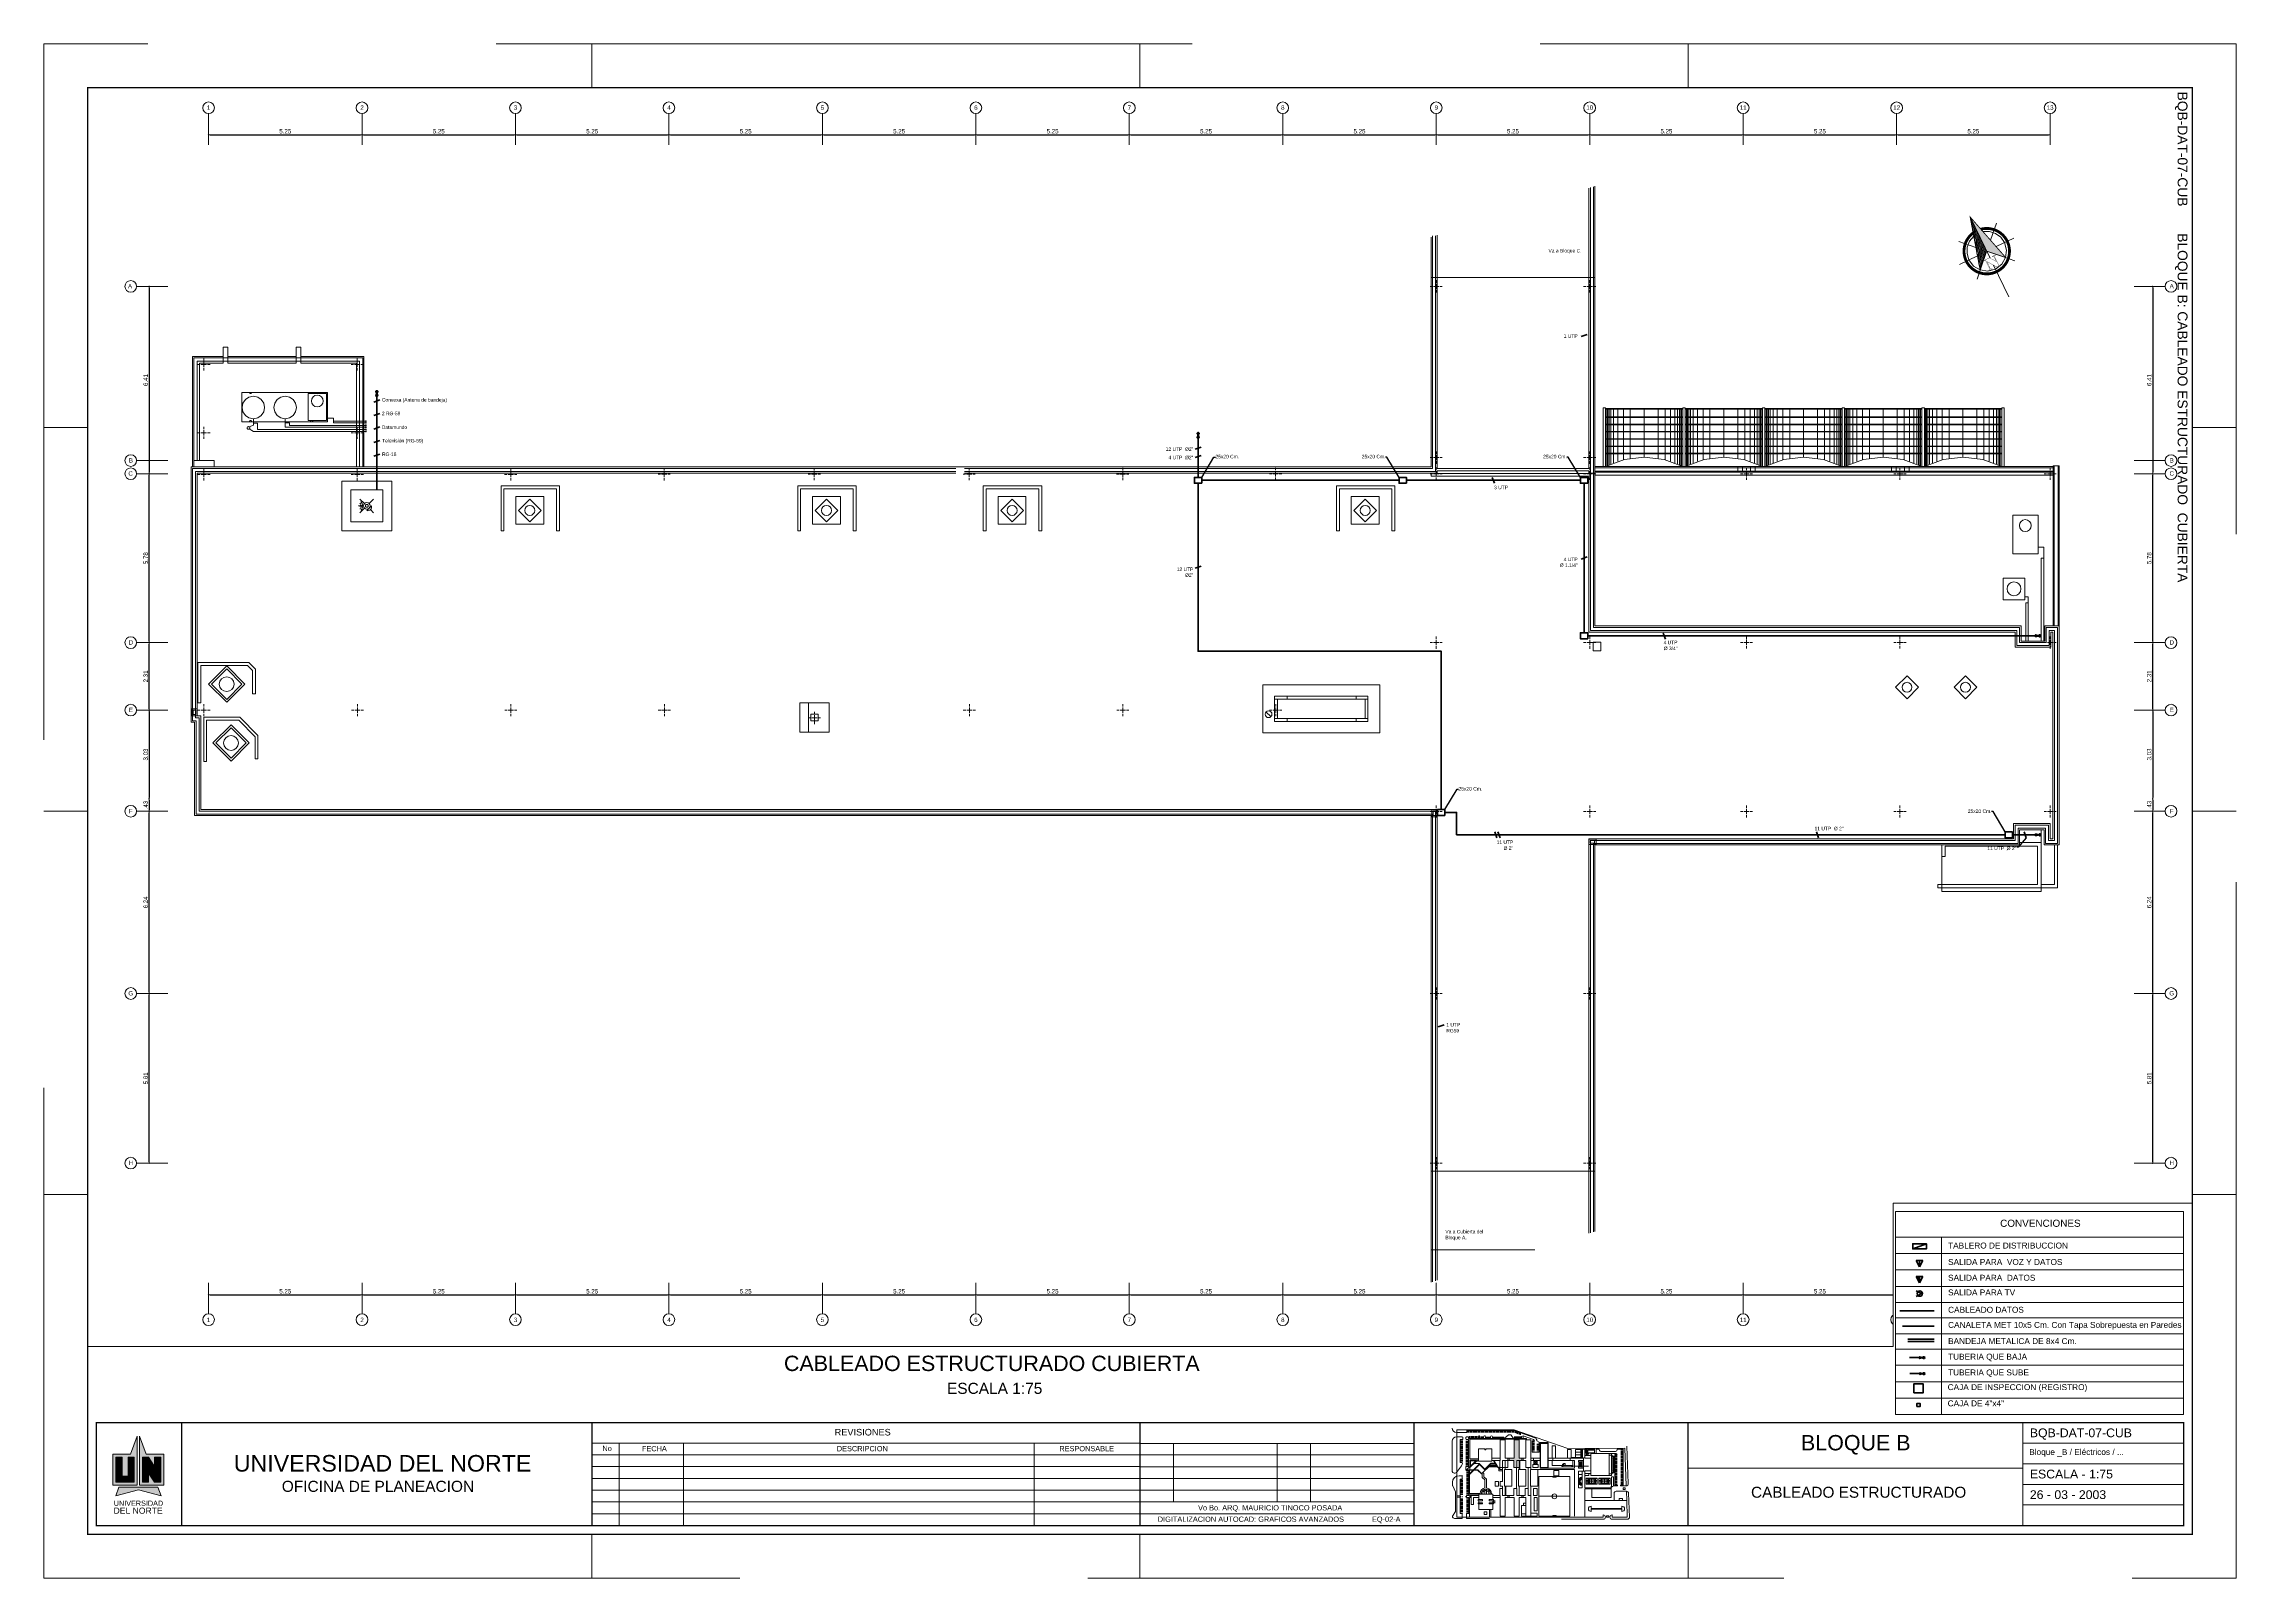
# Paper-space layout 'Cableado Estructurado' of a CAD drawing. Header units: millimetres. Extents: x 0 to 1, y 0 to 0.7.
# The model-space entities are those that its viewports show. They can reach past a viewport. Long polylines and large blocks are cut down to what shows.
import ezdxf
from ezdxf.enums import TextEntityAlignment as Align

# ---------------------------------------------------------------- set-up
doc = ezdxf.new("R2010")
doc.units = ezdxf.units.MM
doc.header["$LTSCALE"] = 0.5
for name, pattern in [('CENTER2', [1.125, 0.75, -0.125, 0.125, -0.125]), ('DASHED', [19.05, 12.7, -6.35]), ('DASHED2', [0.375, 0.25, -0.125])]:
    doc.linetypes.add(name, pattern=pattern)
doc.layers.get('DEFPOINTS').update_dxf_attribs({"lineweight": 0})
for name, color, linetype, lineweight in [('00-DatATP', 74, 'Continuous', 35), ('00-Texto_Dat', 3, 'Continuous', 5), ('Conv', 251, 'Continuous', 0), ('Cubierta', 251, 'Continuous', 0), ('Ejes', 251, 'CENTER2', 0), ('formato', 7, 'Continuous', 0), ('Proyeccion', 251, 'DASHED2', 0), ('Texturas', 251, 'Continuous', 0)]:
    doc.layers.add(name, color=color, linetype=linetype, lineweight=lineweight)
doc.styles.add('ROMANS', font='ARIAL.TTF')
doc.styles.get("Standard").update_dxf_attribs({"font": 'ARIAL.TTF'})
doc.dimstyles.new('NORMAL', dxfattribs={"dimtxt": 0.15, "dimasz": 0.05, "dimexe": 0.001, "dimexo": 0.0015, "dimgap": 0.04, "dimtad": 1, "dimzin": 4, "dimdsep": 46, "dimtxsty": 'Standard', "dimblk": 'DOT', "dimcen": 0, "dimse1": 1, "dimse2": 1, "dimclrd": 251, "dimclre": 21, "dimclrt": 251, "dimadec": 0, "dimazin": 0, "dimtfac": 1, "dimtmove": 2, "dimatfit": 3, "dimfxl": 0, "dimtolj": 1, "dimtzin": 0, "dimarcsym": 0})

# ---------------------------------------------------------------- blocks, each defined once
blk = doc.blocks.new('BASESITA')
h = blk.add_hatch()
h.set_pattern_fill('ANSI31', color=256, scale=0.014, angle=45, style=0)
h.set_pattern_definition([(90, (-27.676965, -6.83897), (-0.04445, 5e-18), [])])
h.paths.add_polyline_path([(1.34, 2.44), (1.62, 2.44), (1.62, 2.63)])
for points in [[(1.34, 2.44), (1.62, 2.63), (1.34, 2.63)], [(3.49, 2.44), (3.78, 2.63), (3.49, 2.63)]]:
    blk.add_hatch(color=256).paths.add_polyline_path(points)
h = blk.add_hatch()
h.set_pattern_fill('ANSI31', color=256, scale=0.014, angle=45, style=0)
h.set_pattern_definition([(90, (-25.525473, -6.83897), (-0.04445, 5e-18), [])])
h.paths.add_polyline_path([(3.49, 2.44), (3.78, 2.44), (3.78, 2.63)])
for p, q in [((-22.69, 10.17), (-20.47, 10.17)), ((-22.64, -9.13), (-22.64, 10.82)), ((-22.64, 10.82), (-9.54, 10.82)), ((-20.37, 10.62), (-9.57, 10.62)), ((-20.37, 10.27), (-20.37, 10.62)), ((-20.12, 10.17), (-20.12, 10.62)), ((-19.87, 10.17), (-19.87, 10.62)), ((-19.62, 10.17), (-19.62, 10.62)), ((-19.37, 10.17), (-19.37, 10.62)), ((-19.12, 10.17), (-19.12, 10.62)), ((-18.87, 10.17), (-18.87, 10.62)), ((-18.62, 10.17), (-18.62, 10.62)), ((-18.37, 10.17), (-18.37, 10.62)), ((-18.12, 10.17), (-18.12, 10.62)), ((-17.87, 10.17), (-17.87, 10.62)), ((-17.62, 10.17), (-17.62, 10.62)), ((-17.37, 10.17), (-17.37, 10.62)), ((-17.12, 10.17), (-17.12, 10.62)), ((-16.87, 10.17), (-16.87, 10.62)), ((-16.62, 10.17), (-16.62, 10.62)), ((-16.37, 10.17), (-16.37, 10.62)), ((-16.12, 10.17), (-16.12, 10.62)), ((-15.87, 10.17), (-15.87, 10.62)), ((-15.62, 10.17), (-15.62, 10.62)), ((-15.37, 10.17), (-15.37, 10.62)), ((-15.12, 10.17), (-15.12, 10.62)), ((-14.87, 10.17), (-14.87, 10.62)), ((-14.62, 10.17), (-14.62, 10.62)), ((-14.37, 10.17), (-14.37, 10.62)), ((-14.12, 10.17), (-14.12, 10.62)), ((-13.87, 10.17), (-13.87, 10.62)), ((-13.62, 10.17), (-13.62, 10.62)), ((-13.37, 10.17), (-13.37, 10.62)), ((-13.12, 10.17), (-13.12, 10.62)), ((-12.87, 10.17), (-12.87, 10.62)), ((-12.62, 10.17), (-12.62, 10.62)), ((-12.37, 10.17), (-12.37, 10.62)), ((-12.12, 10.17), (-12.12, 10.62)), ((-11.87, 10.17), (-11.87, 10.62)), ((-11.62, 10.17), (-11.62, 10.62)), ((-11.37, 10.17), (-11.37, 10.62)), ((-11.12, 10.17), (-11.12, 10.62)), ((-10.87, 10.17), (-10.87, 10.62)), ((-10.62, 10.17), (-10.62, 10.62)), ((-10.37, 10.17), (-10.37, 10.62)), ((-10.12, 10.17), (-10.12, 10.62)), ((-9.87, 10.17), (-9.87, 10.62)), ((-9.62, 10.17), (-9.62, 10.62)), ((-4.84, 8.96), (-9.57, 10.62)), ((2.67, 6.52), (-9.54, 10.82)), ((-9.37, 10.08), (-9.37, 10.55)), ((-9.12, 9.99), (-9.12, 10.46)), ((-8.87, 9.91), (-8.87, 10.37)), ((-8.62, 9.82), (-8.62, 10.29)), ((-8.37, 9.73), (-8.37, 10.2)), ((-8.12, 9.64), (-8.12, 10.11)), ((-23.69, 1.27), (-23.69, 8.17)), ((-22.69, 9.17), (-21.39, 9.17)), ((-21.89, 8.57), (-21.39, 8.57)), ((-21.89, 3.32), (-21.89, 8.57)), ((-21.89, 8.31), (-21.24, 8.31)), ((-21.89, 8.05), (-21.24, 8.05)), ((-21.89, 7.79), (-21.24, 7.79)), ((-21.89, 7.53), (-21.24, 7.53)), ((-21.89, 7.27), (-21.24, 7.27)), ((-21.89, 7.01), (-21.24, 7.01)), ((-21.89, 6.75), (-21.24, 6.75)), ((-21.89, 6.49), (-21.24, 6.49)), ((-21.89, 6.23), (-21.24, 6.23)), ((-21.89, 5.97), (-21.24, 5.97)), ((-21.89, 5.71), (-21.24, 5.71)), ((-21.89, 5.45), (-21.24, 5.45)), ((-21.89, 5.19), (-21.24, 5.19)), ((-21.24, 8.72), (-21.24, 9.02)), ((-20.59, 8.72), (-20.59, 9.02)), ((-20.59, 8.22), (-19.99, 8.22)), ((-20.59, 7.97), (-19.99, 7.97)), ((-20.59, 7.72), (-19.99, 7.72)), ((-20.59, 7.47), (-19.99, 7.47)), ((-20.59, 7.22), (-19.99, 7.22)), ((-20.59, 6.97), (-19.99, 6.97)), ((-20.59, 6.72), (-19.99, 6.72)), ((-20.59, 6.47), (-19.99, 6.47)), ((-20.59, 6.22), (-19.99, 6.22)), ((-20.59, 5.97), (-19.99, 5.97)), ((-20.59, 5.72), (-19.99, 5.72)), ((-20.59, 5.47), (-19.99, 5.47)), ((-20.59, 5.22), (-19.99, 5.22)), ((-20.44, 9.17), (-19.99, 9.17)), ((-20.44, 8.57), (-19.99, 8.57)), ((-19.99, 2.42), (-19.99, 8.57)), ((-19.99, 8.82), (-19.99, 9.17)), ((-19.99, 8.82), (-6.73, 8.82)), ((-19.74, 8.82), (-19.74, 9.32)), ((-19.69, 8.62), (-6.94, 8.62)), ((-19.69, 4.17), (-19.69, 8.62)), ((-19.48, 8.82), (-19.48, 9.32)), ((-19.23, 8.82), (-19.23, 9.32)), ((-18.98, 8.82), (-18.98, 9.32)), ((-18.74, 8.82), (-18.74, 9.32)), ((-18.48, 8.82), (-18.48, 9.32)), ((-18.23, 8.82), (-18.23, 9.32)), ((-17.99, 8.82), (-17.99, 9.32)), ((-17.69, 8.82), (-17.69, 9.3)), ((-17.69, 6.42), (-17.69, 3.62)), ((-16.29, 6.42), (-17.69, 6.42)), ((-17.44, 8.82), (-17.44, 9.3)), ((-17.2, 8.82), (-17.2, 9.3)), ((-16.98, 8.82), (-16.98, 9.3)), ((-16.75, 8.82), (-16.75, 9.3)), ((-16.54, 8.82), (-16.54, 9.22)), ((-16.34, 9.42), (-16.29, 9.42)), ((-16.29, 6.42), (-16.29, 6.22)), ((-16.04, 6.22), (-16.29, 6.22)), ((-16.09, 8.82), (-16.09, 9.22)), ((-16.04, 6.42), (-16.04, 6.22)), ((-14.64, 6.42), (-16.04, 6.42)), ((-15.86, 8.82), (-15.86, 9.22)), ((-15.63, 8.82), (-15.63, 9.22)), ((-15.4, 8.82), (-15.4, 9.22)), ((-15.17, 8.82), (-15.17, 9.22)), ((-14.94, 8.82), (-14.94, 9.22)), ((-14.73, 9.42), (-14.73, 9.42)), ((-14.64, 6.42), (-14.64, 3.62)), ((-14.54, 8.82), (-14.54, 9.22)), ((-14.31, 8.82), (-14.31, 9.22)), ((-14.07, 8.82), (-14.07, 9.22)), ((-13.85, 8.82), (-13.85, 9.22)), ((-13.62, 8.82), (-13.62, 9.22)), ((-13.39, 8.82), (-13.39, 9.22)), ((-13.15, 8.82), (-13.15, 9.22)), ((-12.93, 8.82), (-12.93, 9.22)), ((-12.74, 8.52), (-11.64, 8.52)), ((-12.74, 8.52), (-12.74, 3.82)), ((-12.7, 8.82), (-12.7, 9.22)), ((-12.46, 8.82), (-12.46, 9.22)), ((-12.23, 8.82), (-12.23, 9.22)), ((-12.01, 8.82), (-12.01, 9.22)), ((-11.74, 8.92), (-10.91, 9.6)), ((-11.74, 8.92), (-11.74, 8.82)), ((-11.64, 8.52), (-11.64, 4.32)), ((-10.85, 9.62), (-10.34, 9.62)), ((-10.26, 9.58), (-9.73, 8.82)), ((-8.44, 8.52), (-9.54, 8.52)), ((-9.54, 8.52), (-9.54, 4.32)), ((-9.5, 9.27), (-9.5, 8.82)), ((-9.27, 9.27), (-9.27, 8.82)), ((-9.04, 9.27), (-9.04, 8.82)), ((-8.81, 9.27), (-8.81, 8.82)), ((-8.58, 9.27), (-8.58, 8.82)), ((-8.44, 8.52), (-8.44, 4.32)), ((-8.35, 9.27), (-8.35, 8.82)), ((-8.12, 9.27), (-8.12, 8.82)), ((-7.54, 9.43), (-7.89, 9.27)), ((-7.89, 9.27), (-7.89, 8.82)), ((-5.13, 8.58), (-7.54, 9.43)), ((-7.54, 9.43), (-7.54, 8.82)), ((-6.94, 8.52), (-6.94, 8.62)), ((-6.94, 8.52), (-6.94, 4.32)), ((-6.94, 8.52), (-5.73, 8.52)), ((-6.73, 8.82), (-6.73, 8.52)), ((-5.73, 8.52), (-5.73, 2.22)), ((-5.43, 7.52), (-4.93, 7.52)), ((-5.43, 7.27), (-4.93, 7.27)), ((-5.43, 7.02), (-4.93, 7.02)), ((-5.43, 6.77), (-4.93, 6.77)), ((-5.43, 6.52), (-4.93, 6.52)), ((-5.43, 6.27), (-4.93, 6.27)), ((-5.43, 6.02), (-4.93, 6.02)), ((-5.43, 8.27), (-4.93, 8.27)), ((-5.43, 8.27), (-5.43, 5.72)), ((-5.43, 8.02), (-4.93, 8.02)), ((-5.43, 7.77), (-4.93, 7.77)), ((-5.43, 5.72), (-3.88, 5.72)), ((-4.93, 8.27), (-4.93, 8.29)), ((-4.38, 8.27), (-4.38, 8.3)), ((-4.38, 8.27), (-3.88, 7.97)), ((-3.88, 7.52), (-4.38, 7.52)), ((-3.88, 7.27), (-4.38, 7.27)), ((-3.88, 7.02), (-4.38, 7.02)), ((-3.88, 6.77), (-4.38, 6.77)), ((-3.88, 6.52), (-4.38, 6.52)), ((-3.88, 6.27), (-4.38, 6.27)), ((-3.88, 6.02), (-4.38, 6.02)), ((-3.88, 7.97), (-3.88, 5.72)), ((-3.67, 7.87), (-3.67, 2.02)), ((-3.67, 7.87), (-1.78, 7.87)), ((-3.53, 7.67), (-3.53, 2.22)), ((-3.53, 7.67), (-1.92, 7.67)), ((-1.92, 7.67), (-1.92, 2.22)), ((-1.78, 7.87), (-1.78, 2.02)), ((-0.93, 7.12), (-0.13, 7.12)), ((-0.93, 7.12), (-0.93, 4.32)), ((-0.13, 7.12), (-0.13, 4.32)), ((2.57, 6.32), (3.42, 6.32)), ((2.57, 6.32), (2.57, 4.32)), ((2.67, 6.52), (15.68, 6.58)), ((3.42, 6.32), (3.42, 4.32)), ((4.42, 6.32), (4.42, 4.5)), ((4.42, 6.32), (6.02, 6.32)), ((4.42, 5.71), (5.62, 5.71)), ((4.42, 5.11), (5.62, 5.11)), ((5.62, 6.32), (5.62, 5.86)), ((5.62, 5.56), (5.62, 5.11)), ((5.62, 5.01), (5.62, 4.5)), ((5.77, 6.32), (5.77, 5.11)), ((5.77, 5.11), (5.77, 4.68)), ((5.77, 5.11), (5.94, 5.11)), ((5.86, 6.32), (5.86, 5.11)), ((5.94, 6.32), (5.94, 5.11)), ((6.53, 6.37), (6.02, 6.32)), ((6.02, 6.32), (6.02, 4.32)), ((6.53, 6.37), (8.73, 6.37)), ((6.53, 4.92), (6.53, 6.37)), ((6.68, 6.17), (7.08, 6.17)), ((6.68, 5.92), (6.68, 6.17)), ((6.68, 5.92), (7.08, 5.92)), ((6.68, 5.77), (7.08, 5.77)), ((6.68, 5.52), (6.68, 5.77)), ((6.68, 5.52), (7.08, 5.52)), ((6.88, 5.43), (7.44, 5.43)), ((6.88, 4.92), (6.88, 5.43)), ((6.88, 5.23), (7.08, 5.23)), ((6.88, 5.21), (7.08, 5.21)), ((6.88, 5.19), (7.08, 5.19)), ((6.88, 5.17), (7.08, 5.17)), ((6.88, 5.15), (7.08, 5.15)), ((6.88, 5.13), (7.08, 5.13)), ((6.88, 5.11), (7.08, 5.11)), ((6.88, 5.09), (7.08, 5.09)), ((6.88, 5.07), (7.08, 5.07)), ((7.08, 5.92), (7.08, 6.17)), ((7.08, 5.52), (7.08, 5.77)), ((7.08, 4.92), (7.08, 5.43)), ((7.08, 5.23), (7.44, 5.23)), ((7.1, 5.23), (7.1, 5.43)), ((7.12, 5.23), (7.12, 5.43)), ((7.14, 5.23), (7.14, 5.43)), ((7.16, 5.23), (7.16, 5.43)), ((7.18, 5.23), (7.18, 5.43)), ((7.2, 5.23), (7.2, 5.43)), ((7.22, 5.23), (7.22, 5.43)), ((7.23, 5.57), (7.23, 6.17)), ((7.23, 6.17), (8.73, 6.17)), ((7.23, 5.57), (8.73, 5.57)), ((7.24, 5.23), (7.24, 5.43)), ((7.26, 5.23), (7.26, 5.43)), ((7.28, 5.23), (7.28, 5.43)), ((7.3, 5.23), (7.3, 5.43)), ((7.32, 5.23), (7.32, 5.43)), ((7.34, 5.23), (7.34, 5.43)), ((7.36, 5.23), (7.36, 5.43)), ((7.38, 5.23), (7.38, 5.43)), ((7.4, 5.23), (7.4, 5.43)), ((7.42, 5.23), (7.42, 5.43)), ((7.44, 5.23), (7.44, 5.43)), ((7.92, 5.37), (7.92, 0.37)), ((7.92, 5.37), (12.12, 5.37)), ((8.73, 6.17), (8.73, 6.55)), ((8.73, 5.57), (8.73, 6.17)), ((8.73, 5.57), (8.73, 5.37)), ((9.13, 5.37), (9.13, 6.55)), ((9.13, 6.35), (9.83, 6.36)), ((9.83, 6.26), (9.83, 6.36)), ((10.23, 5.86), (13.53, 5.87)), ((12.12, 5.37), (12.12, 0.37)), ((12.12, 5.37), (13.73, 5.37)), ((12.12, 5.02), (12.78, 5.02)), ((12.67, 5.02), (12.67, 0.72)), ((12.67, 5.37), (12.67, 5.02)), ((12.78, 5.02), (12.78, 4.72)), ((13.42, 5.17), (13.42, -1.83)), ((13.42, 5.17), (13.93, 5.17)), ((13.93, 6.38), (15.32, 6.38)), ((13.93, 6.38), (13.93, 6.27)), ((15.32, 6.13), (14.78, 6.13)), ((15.32, 5.88), (14.78, 5.88)), ((15.32, 5.63), (14.78, 5.63)), ((15.32, 5.38), (14.78, 5.38)), ((15.32, 5.13), (14.78, 5.13)), ((15.32, 6.38), (15.32, -1.83)), ((15.98, -2.01), (15.68, 6.58)), ((16.47, -1.49), (16.16, 7.09)), ((-22.74, 1.03), (-21.59, 2.55)), ((-22.14, 0.32), (-21.48, 0.32)), ((-21.89, 4.93), (-21.24, 4.93)), ((-21.89, 4.67), (-21.24, 4.67)), ((-21.89, 4.41), (-21.24, 4.41)), ((-21.89, 4.15), (-21.24, 4.15)), ((-21.89, 3.89), (-21.24, 3.89)), ((-21.89, 3.63), (-21.24, 3.63)), ((-21.89, 3.32), (-21.39, 3.32)), ((-21.39, 3.32), (-21.39, 3.16)), ((-21.39, 0.22), (-21.39, -0.33)), ((-20.59, 4.97), (-19.99, 4.97)), ((-20.59, 4.72), (-19.99, 4.72)), ((-20.59, 4.47), (-19.99, 4.47)), ((-20.59, 4.22), (-19.99, 4.22)), ((-20.59, 3.97), (-19.99, 3.97)), ((-20.59, 3.72), (-19.99, 3.72)), ((-20.59, 3.47), (-19.99, 3.47)), ((-20.59, 3.22), (-19.99, 3.22)), ((-20.59, 2.97), (-19.99, 2.97)), ((-20.59, 2.72), (-19.99, 2.72)), ((-20.59, 1.65), (-20.59, 2.42)), ((-20.59, 2.42), (-19.99, 2.42)), ((-20.5, 1.61), (-18.29, 3.68)), ((-20.47, 1.62), (-20.47, 1.52)), ((-17.9, 1.62), (-20.47, 1.62)), ((-19.89, 1.12), (-20.47, 1.12)), ((-19.89, 0.87), (-20.47, 0.87)), ((-19.89, 0.62), (-20.47, 0.62)), ((-19.89, 0.37), (-20.47, 0.37)), ((-19.89, 0.12), (-20.47, 0.12)), ((-17.88, 1.67), (-20.44, 1.67)), ((-19.89, 1.42), (-20.37, 1.42)), ((-19.89, 1.42), (-19.89, -4.18)), ((-19.74, 1.62), (-19.74, 0.76)), ((-19.74, 0.62), (-18.74, 1.62)), ((-19.74, 0.76), (-18.88, 1.62)), ((-19.74, 0.62), (-19.74, -3.73)), ((-17.69, 4.17), (-19.69, 4.17)), ((-19.69, 3.87), (-19.69, 3.72)), ((-17.69, 3.87), (-19.69, 3.87)), ((-19.69, 1.67), (-19.69, 3.72)), ((-18.39, 3.72), (-19.69, 3.72)), ((-19.69, 2.35), (-18.27, 3.68)), ((-19.69, 2.32), (-18.25, 3.67)), ((-19.69, 2.29), (-18.22, 3.66)), ((-19.69, 2.26), (-18.2, 3.65)), ((-19.69, 2.24), (-18.18, 3.64)), ((-19.69, 2.21), (-18.16, 3.64)), ((-19.69, 2.37), (-19.58, 2.48)), ((-19.64, 2.62), (-19.64, 3.72)), ((-19.59, 2.57), (-19.59, 3.72)), ((-19.54, 2.54), (-19.54, 3.72)), ((-18.87, 1.67), (-17.49, 3.05)), ((-18.83, 1.67), (-17.47, 3.03)), ((-18.78, 1.67), (-17.45, 3)), ((-17.61, 3.09), (-18.75, 3.09)), ((-18.74, 1.67), (-17.46, 2.95)), ((-17.57, 3.12), (-18.71, 3.12)), ((-18.7, 1.67), (-17.48, 2.89)), ((-18.39, 3.72), (-17.99, 3.57)), ((-17.99, 3.87), (-17.99, 3.57)), ((-17.9, 1.62), (-17, 0.72)), ((-17.88, 1.67), (-16.89, 0.67)), ((-14.64, 3.62), (-17.69, 3.62)), ((-17.61, 3.09), (-17.53, 3.01)), ((-17.57, 3.12), (-16.23, 1.78)), ((-17.48, 2.89), (-16.27, 1.69)), ((-17.46, 2.95), (-16.26, 1.74)), ((-14.96, 2.76), (-17, 0.72)), ((-16.89, -0.1), (-16.89, 0.67)), ((-16.69, 1.04), (-16.49, 0.84)), ((-16.49, 0.09), (-16.49, 0.84)), ((-16.49, 0.09), (-15.84, -0.46)), ((-14.85, 3.16), (-16.3, 1.71)), ((-14.8, 3.16), (-16.27, 1.69)), ((-15.41, 2.31), (-13.61, 2.31)), ((-15.31, 2.41), (-13.34, 2.41)), ((-15.29, 2.43), (-13.39, 2.43)), ((-15.26, 2.46), (-13.41, 2.46)), ((-15.23, 2.49), (-13.43, 2.49)), ((-15.2, 2.52), (-13.44, 2.52)), ((-15.17, 2.55), (-13.46, 2.55)), ((-15.14, 2.58), (-13.48, 2.58)), ((-15.11, 2.61), (-13.5, 2.61)), ((-15.08, 2.64), (-13.52, 2.64)), ((-15.05, 2.67), (-13.54, 2.67)), ((-15.02, 2.7), (-13.55, 2.7)), ((-14.99, 2.73), (-13.57, 2.73)), ((-14.96, 2.76), (-13.59, 2.76)), ((-14.95, 3.01), (-13.74, 3.01)), ((-14.92, 3.04), (-13.76, 3.04)), ((-14.89, 3.07), (-13.78, 3.07)), ((-14.86, 3.1), (-13.8, 3.1)), ((-14.85, 3.16), (-13.83, 3.16)), ((-14.83, 3.13), (-13.81, 3.13)), ((-12.74, 4.32), (-14.64, 4.32)), ((-12.84, 3.82), (-14.64, 3.82)), ((-14.24, 3.82), (-13.38, 2.41)), ((-14.2, 3.82), (-13.28, 2.31)), ((-13.61, 2.31), (-13.04, 2.02)), ((-13.28, 2.31), (-12.84, 2.09)), ((-13.04, 2.02), (-13.04, 1.42)), ((-13.04, 1.42), (-12.19, 1.42)), ((-12.84, 3.82), (-12.84, 2.22)), ((-12.84, 3.82), (-12.74, 3.82)), ((-12.84, 2.22), (-12.84, 1.72)), ((-12.84, 2.22), (-12.19, 2.22)), ((-12.84, 1.72), (-12.19, 1.72)), ((-12.19, 3.82), (-12.19, 2.22)), ((-12.19, 3.82), (-9.64, 3.82)), ((-12.19, 2.22), (-12.19, 1.72)), ((-12.19, 2.22), (-10.99, 2.22)), ((-12.19, 1.72), (-12.19, -1.03)), ((-11.74, 1.72), (-11.74, -2.08)), ((-11.74, 1.72), (-10.09, 1.72)), ((-11.64, 4.32), (-9.54, 4.32)), ((-11.64, 3.82), (-11.64, 1.72)), ((-10.99, 4.32), (-10.99, 3.82)), ((-10.99, 3.82), (-10.99, 2.22)), ((-10.69, 4.32), (-10.69, 3.82)), ((-10.09, 1.72), (-10.09, -2.08)), ((-9.64, 3.82), (-9.64, 2.22)), ((-9.64, 2.22), (-8.99, 2.22)), ((-9.04, 2.22), (-9.04, -2.58)), ((-8.99, 3.82), (-6.94, 3.82)), ((-8.99, 2.22), (-8.44, 2.22)), ((-8.99, 3.82), (-8.99, 2.22)), ((-8.54, 1.72), (-8.54, -2.08)), ((-8.54, 1.72), (-6.89, 1.72)), ((-8.44, 4.32), (-6.94, 4.32)), ((-8.44, 3.82), (-8.44, 1.72)), ((-8.24, 3.82), (-8.24, 1.72)), ((-7.84, 4.32), (-7.84, 3.82)), ((-7.54, 4.32), (-7.54, 3.82)), ((-6.94, 3.82), (-6.94, 2.22)), ((-6.94, 2.22), (-5.73, 2.22)), ((-6.89, 1.72), (-6.89, -2.08)), ((-6.39, 2.22), (-6.39, -2.58)), ((-5.83, 1.72), (-5.83, -2.08)), ((-5.83, 1.72), (-4.17, 1.72)), ((-5.73, 4.32), (-3.67, 4.32)), ((-5.73, 3.82), (-3.67, 3.82)), ((-5.73, 1.72), (-5.73, 2.22)), ((-5.27, 2.87), (-5.27, 2.17)), ((-5.27, 2.87), (-4.12, 2.87)), ((-5.27, 2.17), (-4.12, 2.17)), ((-5.17, 4.32), (-5.17, 3.82)), ((-5.08, 3.72), (-5.08, 2.97)), ((-5.08, 3.72), (-4.33, 3.72)), ((-5.08, 3.72), (-4.33, 2.97)), ((-4.33, 3.72), (-5.08, 2.97)), ((-5.08, 2.97), (-4.33, 2.97)), ((-4.33, 3.72), (-4.33, 2.97)), ((-4.17, 1.72), (4.23, 1.72)), ((-4.17, 1.72), (-4.17, -2.08)), ((-4.12, 2.87), (-4.12, 2.17)), ((-3.93, 0.12), (-3.93, -8.88)), ((-3.93, 0.12), (3.17, 0.12)), ((-3.67, 2.02), (-1.78, 2.02)), ((-3.53, 2.22), (-1.92, 2.22)), ((-0.93, 4.32), (-1.78, 4.32)), ((-0.93, 3.82), (-1.78, 3.82)), ((-1.78, 2.02), (4.23, 2.02)), ((-0.93, 4.32), (3.42, 4.32)), ((-0.93, 3.82), (3.82, 3.82)), ((-0.93, 3.82), (-0.93, 2.67)), ((-0.93, 2.67), (3.82, 2.67)), ((-0.78, 4.32), (-0.78, 3.82)), ((-0.75, 0.12), (-0.75, 0)), ((-0.75, 0), (0, 0)), ((0, 0.12), (0, 0)), ((1.62, 2.63), (1.34, 2.44)), ((3.17, 0.12), (3.17, -8.88)), ((3.22, 4.32), (3.22, 3.82)), ((3.42, 4.5), (6.02, 4.5)), ((3.42, 4.32), (6.22, 4.32)), ((3.78, 2.63), (3.49, 2.44)), ((3.82, 3.82), (3.82, 2.67)), ((3.82, 3.82), (4.23, 3.82)), ((4.23, 3.82), (4.23, 2.02)), ((4.23, 1.72), (4.23, -8.88)), ((5.13, 3.82), (5.13, 3.52)), ((5.13, 3.82), (6.22, 3.82)), ((5.13, 3.52), (5.98, 3.52)), ((5.13, 2.32), (5.13, 2.02)), ((5.13, 2.32), (5.98, 2.32)), ((5.13, 2.02), (6.22, 2.02)), ((6.22, 1.32), (5.13, 1.32)), ((5.13, 1.32), (5.13, -0.51)), ((5.98, 0.62), (5.13, 0.62)), ((5.18, 3.52), (5.18, 2.32)), ((5.18, 3.22), (5.48, 3.22)), ((5.18, 2.62), (5.48, 2.62)), ((5.2, 3.52), (5.2, 2.32)), ((5.22, 3.52), (5.22, 2.32)), ((5.24, 3.52), (5.24, 2.32)), ((5.26, 3.52), (5.26, 2.32)), ((5.28, 3.52), (5.28, 2.32)), ((5.3, 3.52), (5.3, 2.32)), ((5.32, 3.52), (5.32, 2.32)), ((5.34, 3.52), (5.34, 2.32)), ((5.36, 3.52), (5.36, 2.32)), ((5.38, 3.52), (5.38, 2.32)), ((5.4, 3.52), (5.4, 2.32)), ((5.42, 3.52), (5.42, 2.32)), ((5.44, 3.52), (5.44, 2.32)), ((5.46, 3.52), (5.46, 2.32)), ((5.48, 3.52), (5.48, 2.32)), ((5.77, 4.98), (5.62, 4.98)), ((5.77, 4.96), (5.62, 4.96)), ((5.77, 4.94), (5.62, 4.94)), ((5.77, 4.92), (5.62, 4.92)), ((5.77, 4.9), (5.62, 4.9)), ((5.77, 4.88), (5.62, 4.88)), ((5.77, 4.86), (5.62, 4.86)), ((5.77, 4.84), (5.62, 4.84)), ((5.77, 4.82), (5.62, 4.82)), ((5.77, 4.8), (5.62, 4.8)), ((5.77, 4.78), (5.62, 4.78)), ((5.77, 4.76), (5.62, 4.76)), ((5.77, 4.74), (5.62, 4.74)), ((5.77, 4.72), (5.62, 4.72)), ((5.77, 4.7), (5.62, 4.7)), ((5.77, 4.68), (5.62, 4.68)), ((5.62, 3.52), (5.62, 2.32)), ((5.62, 2.62), (5.92, 2.62)), ((5.62, 3.22), (5.92, 3.22)), ((5.64, 3.52), (5.64, 2.32)), ((5.66, 3.52), (5.66, 2.32)), ((5.68, 3.52), (5.68, 2.32)), ((5.7, 3.52), (5.7, 2.32)), ((5.72, 3.52), (5.72, 2.32)), ((5.74, 3.52), (5.74, 2.32)), ((5.76, 3.52), (5.76, 2.32)), ((5.77, 4.68), (5.77, 4.5)), ((5.77, 4.68), (6.02, 4.68)), ((5.78, 3.52), (5.78, 2.32)), ((5.8, 4.68), (5.8, 4.5)), ((5.8, 3.52), (5.8, 2.32)), ((5.82, 4.68), (5.82, 4.5)), ((5.82, 3.52), (5.82, 2.32)), ((5.84, 4.68), (5.84, 4.5)), ((5.84, 3.52), (5.84, 2.32)), ((5.86, 4.68), (5.86, 4.5)), ((5.86, 3.52), (5.86, 2.32)), ((5.88, 4.68), (5.88, 4.5)), ((5.88, 3.52), (5.88, 2.32)), ((5.9, 4.68), (5.9, 4.5)), ((5.9, 3.52), (5.9, 2.32)), ((5.92, 4.68), (5.92, 4.5)), ((5.92, 3.52), (5.92, 2.32)), ((5.94, 4.68), (5.94, 4.5)), ((5.96, 4.68), (5.96, 4.5)), ((5.98, 4.68), (5.98, 4.5)), ((5.98, 3.82), (5.98, 3.52)), ((5.98, 2.32), (5.98, 2.02)), ((5.98, 1.32), (5.98, -2.43)), ((6, 4.68), (6, 4.5)), ((6.22, 4.42), (6.22, 1.32)), ((6.22, 4.42), (6.53, 4.42)), ((6.22, 1.32), (6.53, 1.32)), ((6.53, 4.92), (7.92, 4.92)), ((6.53, 4.92), (6.53, 4.32)), ((6.53, 4.32), (7.92, 4.32)), ((6.53, 1.42), (7.92, 1.42)), ((6.53, 0.82), (6.53, 1.42)), ((6.53, 0.82), (6.53, -2.43)), ((6.53, 0.82), (7.92, 0.82)), ((6.53, 0.37), (7.47, 0.37)), ((7.47, 0.82), (7.47, 0.37)), ((7.92, 0.37), (12.12, 0.37)), ((12.12, 0.72), (12.78, 0.72)), ((12.12, 0.37), (12.67, 0.37)), ((12.67, 0.07), (13.12, 0.07)), ((12.67, 0.07), (12.67, -2.03)), ((12.67, 4.72), (13.07, 4.72)), ((12.67, 4.37), (12.92, 4.37)), ((12.67, 1.37), (12.92, 1.37)), ((12.67, 1.02), (13.07, 1.02)), ((12.67, 0.37), (12.67, 0.72)), ((12.78, 4.78), (13.13, 4.78)), ((12.78, 4.76), (13.11, 4.76)), ((12.78, 4.74), (13.09, 4.74)), ((12.78, 0.72), (12.78, 1.02)), ((12.78, 1), (13.09, 1)), ((12.78, 0.98), (13.11, 0.98)), ((12.78, 0.96), (13.13, 0.96)), ((12.92, 4.37), (12.92, 1.37)), ((13.07, 4.72), (13.07, 1.02)), ((13.09, 4.74), (13.09, 1)), ((13.11, 4.76), (13.11, 0.98)), ((13.12, 0.07), (13.12, -2.03)), ((13.13, 4.78), (13.13, 0.96)), ((13.42, 4.92), (13.93, 4.92)), ((13.42, 4.67), (13.93, 4.67)), ((13.42, 4.42), (13.93, 4.42)), ((13.42, 4.17), (13.93, 4.17)), ((13.42, 3.92), (13.93, 3.92)), ((13.42, 3.67), (13.93, 3.67)), ((13.42, 3.42), (13.93, 3.42)), ((13.42, 3.17), (13.93, 3.17)), ((13.42, 2.92), (13.93, 2.92)), ((13.42, 2.67), (13.93, 2.67)), ((13.42, 2.42), (13.93, 2.42)), ((13.42, 2.17), (13.93, 2.17)), ((13.42, 1.92), (13.93, 1.92)), ((13.42, 1.67), (13.93, 1.67)), ((13.42, 1.42), (13.93, 1.42)), ((13.42, 1.17), (13.93, 1.17)), ((13.42, 0.92), (13.93, 0.92)), ((13.42, 0.67), (13.93, 0.67)), ((13.42, 0.42), (13.93, 0.42)), ((13.42, 0.17), (13.93, 0.17)), ((15.32, 4.88), (14.78, 4.88)), ((15.32, 4.63), (14.78, 4.63)), ((15.32, 4.38), (14.78, 4.38)), ((15.32, 4.13), (14.78, 4.13)), ((15.32, 3.88), (14.78, 3.88)), ((15.32, 3.63), (14.78, 3.63)), ((15.32, 3.38), (14.78, 3.38)), ((15.32, 3.13), (14.78, 3.13)), ((15.32, 2.88), (14.78, 2.88)), ((15.32, 2.63), (14.78, 2.63)), ((15.32, 2.38), (14.78, 2.38)), ((15.32, 2.13), (14.78, 2.13)), ((15.32, 1.88), (14.78, 1.88)), ((15.32, 1.63), (14.78, 1.63)), ((15.32, 1.38), (14.78, 1.38)), ((15.32, 1.13), (14.78, 1.13)), ((15.32, 0.88), (14.78, 0.88)), ((15.32, 0.63), (14.78, 0.63)), ((15.32, 0.38), (14.78, 0.38)), ((15.32, 0.13), (14.78, 0.13)), ((-23.64, -1.18), (-23.64, -1.75)), ((-22.94, -3.38), (-23.59, -1.96)), ((-22.94, -7.88), (-22.94, -3.38)), ((-21.89, -4.28), (-22.64, -4.28)), ((-21.89, -4.58), (-22.64, -4.58)), ((-21.89, -0.43), (-21.89, -8.28)), ((-21.89, -0.43), (-21.48, -0.43)), ((-21.89, -0.69), (-21.29, -0.69)), ((-21.89, -0.94), (-21.29, -0.94)), ((-21.89, -1.19), (-21.29, -1.19)), ((-21.89, -1.44), (-21.29, -1.44)), ((-21.89, -1.69), (-21.29, -1.69)), ((-21.89, -1.94), (-21.29, -1.94)), ((-21.89, -2.19), (-21.29, -2.19)), ((-21.89, -2.44), (-21.29, -2.44)), ((-21.89, -2.69), (-21.29, -2.69)), ((-21.89, -2.94), (-21.29, -2.94)), ((-21.89, -3.19), (-21.29, -3.19)), ((-21.89, -3.44), (-21.29, -3.44)), ((-21.89, -3.69), (-21.29, -3.69)), ((-21.89, -3.94), (-21.29, -3.94)), ((-21.89, -4.93), (-21.29, -4.93)), ((-19.89, -0.13), (-20.47, -0.13)), ((-19.89, -0.38), (-20.47, -0.38)), ((-19.89, -0.63), (-20.47, -0.63)), ((-19.89, -0.88), (-20.47, -0.88)), ((-19.89, -1.13), (-20.47, -1.13)), ((-19.89, -1.38), (-20.47, -1.38)), ((-19.89, -1.63), (-20.47, -1.63)), ((-19.89, -1.88), (-20.47, -1.88)), ((-19.89, -2.13), (-20.47, -2.13)), ((-19.89, -2.38), (-20.47, -2.38)), ((-19.89, -2.63), (-20.47, -2.63)), ((-19.89, -2.88), (-20.47, -2.88)), ((-19.89, -3.13), (-20.47, -3.13)), ((-19.89, -3.38), (-20.47, -3.38)), ((-19.89, -3.63), (-20.47, -3.63)), ((-19.89, -3.88), (-20.47, -3.88)), ((-19.89, -4.98), (-20.47, -4.98)), ((-20.47, -4.28), (-20.47, -4.58)), ((-19.89, -4.18), (-20.37, -4.18)), ((-19.89, -4.68), (-20.37, -4.68)), ((-19.89, -4.68), (-19.89, -8.28)), ((-17.34, -3.73), (-19.74, -3.73)), ((-19.74, -4.03), (-19.74, -4.18)), ((-19.74, -4.03), (-17.64, -4.03)), ((-19.74, -4.18), (-17.64, -4.18)), ((-19.74, -4.68), (-19.74, -9.13)), ((-19.74, -4.68), (-19.34, -4.68)), ((-19.69, -4.68), (-19.69, -4.18)), ((-19.54, -4.68), (-19.54, -4.18)), ((-19.34, -6.28), (-19.34, -4.18)), ((-18.84, -6.28), (-18.84, -4.68)), ((-18.84, -4.68), (-17.64, -4.68)), ((-14.44, -3.88), (-17.64, -3.88)), ((-17.64, -5.13), (-17.64, -3.88)), ((-16.89, -0.1), (-16.24, -0.65)), ((-16.24, -3.88), (-16.24, -2.77)), ((-16.24, -3.08), (-15.84, -3.08)), ((-16.24, -2.46), (-16.24, -0.65)), ((-16.24, -2.77), (-15.84, -2.77)), ((-16.22, -3.88), (-16.22, -2.77)), ((-15.86, -3.88), (-15.86, -2.77)), ((-15.84, -2.46), (-15.84, -0.46)), ((-15.84, -3.88), (-15.84, -2.77)), ((-14.44, -5.13), (-14.44, -3.88)), ((-12.84, -4.18), (-14.44, -4.18)), ((-12.74, -4.68), (-14.44, -4.68)), ((-13.89, -1.03), (-13.14, -1.03)), ((-13.89, -1.03), (-13.89, -2.08)), ((-13.89, -2.08), (-13.14, -2.08)), ((-13.14, -1.03), (-13.14, -2.08)), ((-12.84, -4.18), (-12.84, -2.58)), ((-12.84, -2.58), (-12.19, -2.58)), ((-12.84, -4.18), (-12.74, -4.18)), ((-12.79, -1.03), (-12.79, -2.08)), ((-12.79, -1.03), (-12.19, -1.03)), ((-12.79, -2.08), (-12.19, -2.08)), ((-12.74, -8.88), (-12.74, -4.18)), ((-12.19, -2.08), (-12.19, -2.58)), ((-12.19, -4.18), (-12.19, -2.58)), ((-12.19, -4.18), (-9.64, -4.18)), ((-11.74, -2.08), (-10.09, -2.08)), ((-11.64, -4.18), (-11.64, -2.08)), ((-11.64, -8.88), (-11.64, -4.68)), ((-11.64, -4.68), (-9.54, -4.68)), ((-11.44, -4.18), (-11.44, -2.08)), ((-10.99, -4.68), (-10.99, -4.18)), ((-10.69, -4.68), (-10.69, -4.18)), ((-9.64, -2.58), (-8.99, -2.58)), ((-9.64, -4.18), (-9.64, -2.58)), ((-9.54, -8.88), (-9.54, -4.68)), ((-8.99, -4.18), (-7.03, -4.18)), ((-8.99, -4.18), (-8.99, -2.58)), ((-8.54, -2.08), (-6.89, -2.08)), ((-8.44, -4.18), (-8.44, -2.08)), ((-8.44, -8.88), (-8.44, -4.68)), ((-8.44, -4.68), (-6.94, -4.68)), ((-7.84, -4.68), (-7.84, -4.18)), ((-7.54, -4.68), (-7.54, -4.18)), ((-7.03, -4.18), (-7.03, -2.58)), ((-7.03, -2.58), (-6.39, -2.58)), ((-6.94, -8.88), (-6.94, -4.68)), ((-6.39, -4.18), (-6.39, -2.58)), ((-6.39, -4.18), (-5.73, -4.18)), ((-5.83, -2.08), (-4.17, -2.08)), ((-5.73, -4.18), (-5.73, -2.08)), ((-5.73, -8.88), (-5.73, -4.18)), ((-5.17, -4.18), (-5.17, -2.58)), ((-5.17, -2.58), (-4.33, -2.58)), ((-5.17, -4.18), (-4.33, -4.18)), ((-4.97, -4.68), (-4.33, -4.68)), ((-4.97, -7.68), (-4.97, -4.68)), ((-4.33, -4.18), (-4.33, -2.58)), ((-4.33, -7.68), (-4.33, -4.68)), ((-3.93, -4.38), (3.17, -4.38)), ((5.13, -1.4), (5.13, -2.43)), ((5.13, -2.43), (5.98, -2.43)), ((5.83, -0.5), (5.7, -0.04)), ((5.83, -1.41), (5.7, -1.87)), ((6.53, -2.43), (8.13, -2.43)), ((6.53, -2.68), (6.53, -9.13)), ((6.53, -2.68), (8.13, -2.68)), ((6.83, -0.23), (9.38, -0.23)), ((6.83, -0.23), (6.83, -1.63)), ((6.83, -0.33), (7.18, -0.33)), ((6.83, -0.78), (7.47, -0.78)), ((6.83, -1.08), (7.47, -1.08)), ((6.83, -1.53), (7.18, -1.53)), ((6.83, -1.63), (9.38, -1.63)), ((7.23, -0.48), (7.23, -1.38)), ((7.23, -0.48), (8.98, -0.48)), ((7.23, -1.38), (8.98, -1.38)), ((7.47, -0.78), (7.47, -1.08)), ((8.1, -0.23), (8.1, -1.63)), ((8.13, -2.43), (12.53, -2.43)), ((8.13, -2.68), (12.53, -2.68)), ((8.13, -2.68), (8.13, -4.63)), ((8.13, -4.63), (12.53, -4.63)), ((8.73, -0.78), (8.73, -1.08)), ((9.38, -0.78), (8.73, -0.78)), ((9.38, -1.08), (8.73, -1.08)), ((8.98, -0.48), (8.98, -1.38)), ((9.38, -0.33), (9.03, -0.33)), ((9.38, -1.53), (9.03, -1.53)), ((9.38, -0.23), (9.38, -1.63)), ((9.78, -0.23), (12.32, -0.23)), ((9.78, -0.23), (9.78, -1.63)), ((9.78, -0.33), (10.13, -0.33)), ((9.78, -0.78), (10.42, -0.78)), ((9.78, -1.08), (10.42, -1.08)), ((9.78, -1.53), (10.13, -1.53)), ((9.78, -1.63), (12.32, -1.63)), ((10.18, -0.48), (11.93, -0.48)), ((10.18, -0.48), (10.18, -1.38)), ((10.18, -1.38), (11.93, -1.38)), ((10.42, -0.78), (10.42, -1.08)), ((11.05, -0.23), (11.05, -1.63)), ((11.68, -0.78), (11.68, -1.08)), ((12.32, -0.78), (11.68, -0.78)), ((12.32, -1.08), (11.68, -1.08)), ((11.93, -0.48), (11.93, -1.38)), ((12.32, -0.33), (11.98, -0.33)), ((12.32, -1.53), (11.98, -1.53)), ((12.32, -0.23), (12.32, -1.63)), ((12.53, -2.43), (12.53, -2.03)), ((12.53, -2.03), (12.67, -2.03)), ((12.53, -2.43), (12.53, -4.63)), ((13.23, -3.71), (13.23, -5.33)), ((13.26, -2.01), (13.93, -2.01)), ((13.42, -1.83), (13.93, -1.83)), ((13.42, -0.08), (13.93, -0.08)), ((13.42, -0.33), (13.93, -0.33)), ((13.42, -0.58), (13.93, -0.58)), ((13.42, -0.83), (13.93, -0.83)), ((13.42, -1.08), (13.93, -1.08)), ((13.42, -1.33), (13.93, -1.33)), ((13.42, -1.58), (13.93, -1.58)), ((16.05, -3.21), (13.73, -3.21)), ((14.38, -4.88), (14.38, -5.33)), ((14.38, -4.88), (15.18, -4.88)), ((15.32, -0.12), (14.78, -0.12)), ((15.32, -0.37), (14.78, -0.37)), ((15.32, -0.62), (14.78, -0.62)), ((15.32, -0.87), (14.78, -0.87)), ((15.32, -1.12), (14.78, -1.12)), ((15.32, -1.37), (14.78, -1.37)), ((15.32, -1.62), (14.78, -1.62)), ((15.32, -1.83), (14.78, -1.83)), ((15.97, -2.01), (14.78, -2.01)), ((15.18, -4.88), (15.18, -5.33)), ((15.29, -2.46), (15.29, -2.76)), ((15.74, -2.41), (15.34, -2.41)), ((15.74, -2.81), (15.34, -2.81)), ((15.79, -2.46), (15.79, -2.76)), ((16.1, -5.33), (16.03, -3.21)), ((16.74, -9.11), (16.55, -3.69)), ((-22.94, -7.88), (-23.64, -8.93)), ((-21.48, -9.43), (-23.14, -9.43)), ((6.53, -9.13), (-22.64, -9.13)), ((-21.89, -5.18), (-21.29, -5.18)), ((-21.89, -5.43), (-21.29, -5.43)), ((-21.89, -5.68), (-21.29, -5.68)), ((-21.89, -5.93), (-21.29, -5.93)), ((-21.89, -6.18), (-21.29, -6.18)), ((-21.89, -6.43), (-21.29, -6.43)), ((-21.89, -6.68), (-21.29, -6.68)), ((-21.89, -6.93), (-21.29, -6.93)), ((-21.89, -7.18), (-21.29, -7.18)), ((-21.89, -7.43), (-21.29, -7.43)), ((-21.89, -7.68), (-21.29, -7.68)), ((-21.89, -7.93), (-21.29, -7.93)), ((-21.89, -8.28), (-21.48, -8.28)), ((-21.39, -8.38), (-21.39, -9.33)), ((-21.39, -8.38), (-21.39, -9.33)), ((-19.89, -5.23), (-20.47, -5.23)), ((-19.89, -5.48), (-20.47, -5.48)), ((-19.89, -5.73), (-20.47, -5.73)), ((-19.89, -5.98), (-20.47, -5.98)), ((-19.89, -6.23), (-20.47, -6.23)), ((-19.89, -6.48), (-20.47, -6.48)), ((-19.89, -6.73), (-20.47, -6.73)), ((-19.89, -6.98), (-20.47, -6.98)), ((-19.89, -7.23), (-20.47, -7.23)), ((-19.89, -7.48), (-20.47, -7.48)), ((-19.89, -7.73), (-20.47, -7.73)), ((-19.89, -7.98), (-20.47, -7.98)), ((-20.47, -8.38), (-20.47, -9.33)), ((-19.89, -8.28), (-20.37, -8.28)), ((-15.19, -9.43), (-20.37, -9.43)), ((-19.34, -6.28), (-18.84, -6.28)), ((-17.79, -5.13), (-16.79, -5.13)), ((-17.79, -5.38), (-17.79, -5.13)), ((-17.79, -5.38), (-16.79, -5.38)), ((-17.79, -5.88), (-16.79, -5.88)), ((-17.79, -6.13), (-17.79, -5.88)), ((-17.79, -6.13), (-16.79, -6.13)), ((-17.64, -5.88), (-17.64, -5.38)), ((-17.64, -7.38), (-17.64, -6.13)), ((-14.44, -7.38), (-17.64, -7.38)), ((-16.79, -5.38), (-16.79, -5.13)), ((-16.79, -6.13), (-16.79, -5.88)), ((-15.29, -5.38), (-15.29, -5.13)), ((-14.29, -5.13), (-15.29, -5.13)), ((-14.29, -5.38), (-15.29, -5.38)), ((-15.29, -6.13), (-15.29, -5.88)), ((-14.29, -5.88), (-15.29, -5.88)), ((-14.29, -6.13), (-15.29, -6.13)), ((-15.19, -9.13), (-15.19, -7.38)), ((-14.89, -9.13), (-14.89, -7.38)), ((-14.44, -5.88), (-14.44, -5.38)), ((-14.44, -7.38), (-14.44, -6.13)), ((-14.29, -5.38), (-14.29, -5.13)), ((-14.29, -5.38), (-14.29, -5.88)), ((-13.89, -5.43), (-14.29, -5.43)), ((-13.89, -5.83), (-14.29, -5.83)), ((-14.29, -6.13), (-14.29, -5.88)), ((-13.94, -5.83), (-13.94, -5.43)), ((-12.74, -8.88), (-11.64, -8.88)), ((-8.44, -8.88), (-9.54, -8.88)), ((-7.89, -8.88), (-7.89, -6.48)), ((-6.94, -6.48), (-7.89, -6.48)), ((-6.94, -8.38), (-7.89, -8.38)), ((-6.94, -8.88), (-7.89, -8.88)), ((-6.94, -5.98), (-7.42, -5.98)), ((-7.42, -6.48), (-7.42, -5.98)), ((-6.94, -8.88), (-5.73, -8.88)), ((-5.73, -8.23), (-4.33, -8.23)), ((-5.73, -8.88), (-4.33, -8.88)), ((-4.97, -7.68), (-4.33, -7.68)), ((-4.33, -8.88), (-4.33, -8.23)), ((-3.93, -8.88), (3.17, -8.88)), ((-0.75, -8.88), (-0.75, -8.76)), ((-0.75, -8.76), (0, -8.76)), ((0, -8.88), (0, -8.76)), ((1.21, -9.63), (10.73, -9.63)), ((6.53, -5.33), (10.73, -5.33)), ((6.53, -9.13), (10.73, -9.13)), ((7.98, -6.63), (7.98, -7.18)), ((7.98, -7.18), (15.02, -7.18)), ((7.98, -7.28), (15.02, -7.28)), ((7.98, -7.28), (7.98, -7.83)), ((10.73, -5.33), (16.1, -5.33)), ((10.73, -8.63), (10.73, -9.13)), ((11.23, -9.13), (11.23, -9.13)), ((11.53, -8.88), (11.53, -9.08)), ((11.58, -8.83), (11.94, -8.83)), ((11.58, -9.13), (11.94, -9.13)), ((11.99, -8.88), (11.99, -9.08)), ((12.29, -9.13), (12.29, -9.13)), ((12.79, -8.63), (12.79, -9.13)), ((12.79, -9.13), (16.24, -9.13)), ((12.79, -9.63), (16.24, -9.63)), ((15.02, -6.63), (15.02, -7.18)), ((15.02, -7.28), (15.02, -7.83)), ((16.24, -9.13), (16.1, -5.33))]:
    blk.add_line(p, q)
at = {"ltscale": 20}
for p, q in [((1.48, 2.63), (1.48, 2.92)), ((1.68, 2.92), (1.48, 2.92)), ((3.49, 2.53), (1.62, 2.53)), ((7.38, 2.53), (3.78, 2.53))]:
    blk.add_line(p, q, dxfattribs=at)
for points in [[(-0.51, 1.51), (0.59, 1.51), (0.59, 0.31), (-0.51, 0.31)], [(1.62, 2.63), (1.34, 2.63), (1.34, 2.44), (1.62, 2.44)], [(1.68, 3.1), (2.07, 3.1), (2.07, 2.75), (1.68, 2.75)], [(3.78, 2.63), (3.49, 2.63), (3.49, 2.44), (3.78, 2.44)], [(-16.38, -7.9), (-15.78, -7.9), (-15.78, -8.5), (-16.38, -8.5)]]:
    blk.add_lwpolyline(points, close=True)
at = {"const_width": 0.02}
for points in [[(-21.83, -4.28), (-21.83, -4.58)], [(-21.78, -4.28), (-21.78, -4.58)], [(-21.73, -4.28), (-21.73, -4.58)], [(-21.68, -4.28), (-21.68, -4.58)], [(-21.63, -4.28), (-21.63, -4.58)], [(-21.58, -4.28), (-21.58, -4.58)], [(-21.53, -4.28), (-21.53, -4.58)], [(-21.48, -4.28), (-21.48, -4.58)], [(-21.43, -4.28), (-21.43, -4.58)], [(-21.38, -4.28), (-21.38, -4.58)], [(-21.33, -4.28), (-21.33, -4.58)], [(-21.28, -4.28), (-21.28, -4.58)], [(-21.23, -4.28), (-21.23, -4.58)], [(-21.18, -4.28), (-21.18, -4.58)], [(-21.13, -4.28), (-21.13, -4.58)], [(-21.08, -4.28), (-21.08, -4.58)], [(-21.03, -4.28), (-21.03, -4.58)], [(-20.98, -4.28), (-20.98, -4.58)], [(-20.93, -4.28), (-20.93, -4.58)], [(-20.88, -4.28), (-20.88, -4.58)], [(-20.83, -4.28), (-20.83, -4.58)], [(-20.78, -4.28), (-20.78, -4.58)], [(-20.73, -4.28), (-20.73, -4.58)], [(-20.68, -4.28), (-20.68, -4.58)], [(-20.63, -4.28), (-20.63, -4.58)], [(-20.58, -4.28), (-20.58, -4.58)], [(-20.53, -4.28), (-20.53, -4.58)]]:
    blk.add_lwpolyline(points, dxfattribs=at)
for centre, radius in [((-0.38, -4.38), 0.55), ((7.47, -0.93), 0.15), ((8.1, -0.93), 0.2), ((8.73, -0.93), 0.15), ((10.42, -0.93), 0.15), ((11.05, -0.93), 0.2), ((11.68, -0.93), 0.15)]:
    blk.add_circle(centre, radius)
for centre, radius, start, end in [((-22.69, 11.17), 1, 180, 270), ((-20.47, 10.27), 0.1, 270, 0), ((-22.69, 8.17), 1, 90, 180), ((-21.39, 9.02), 0.15, 0, 90), ((-21.39, 8.72), 0.15, 270, 0), ((-20.44, 9.02), 0.15, 90, 180), ((-20.44, 8.72), 0.15, 180, 270), ((-17.56, 9.3), 0.125, 0, 180), ((-16.34, 9.22), 0.2, 90, 180), ((-16.29, 9.22), 0.2, 0, 90), ((-14.73, 9.22), 0.2, 90, 180), ((-14.73, 9.22), 0.2, 0, 90), ((-10.85, 9.52), 0.1, 90, 129.4725), ((-10.34, 9.52), 0.1, 34.5085, 90), ((-5.23, 8.29), 0.3, 0, 70.5992), ((-5.08, 8.3), 0.7, 360, 70.5992), ((10.23, 6.26), 0.4, 180, 270.2841), ((13.53, 6.27), 0.4, 270.2841, 0), ((13.73, 5.17), 0.2, 360, 90), ((-23.14, 1.44), 0.573, 197.4787, 314.066), ((-22.14, -1.18), 1.5, 90, 180), ((-22.38, 3.16), 1, 322.8533, 0), ((-21.48, 0.22), 0.1, 0, 90), ((-20.54, 1.65), 0.05, 180, 315), ((-20.37, 1.52), 0.1, 180, 270), ((-19.78, 2.69), 0.162, 307.8846, 337.387), ((-19.73, 2.64), 0.162, 287.7595, 337.387), ((-19.68, 2.6), 0.162, 311.7384, 337.387), ((-23.14, -1.75), 0.5, 180, 204.7146), ((-21.48, -0.33), 0.1, 270, 0), ((-20.37, -4.28), 0.1, 90, 180), ((-20.37, -4.58), 0.1, 180, 270), ((-16, -3.78), 1.34, 100.022, 177.7772), ((-16, -3.78), 1.04, 102.9583, 185.411), ((-16, -3.78), 0.74, 108.3724, 187.6168), ((-16.07, -3.78), 1.34, 355.8032, 79.978), ((-16.07, -3.78), 1.04, 354.589, 77.0417), ((-16.07, -3.78), 0.74, 352.3832, 71.6276), ((5.92, -0.96), 0.846, 103.3826, 256.6174), ((6.06, -1.06), 1.08, 109.3294, 149.4506), ((6.06, -0.86), 1.08, 210.5494, 250.6706), ((5.92, -0.96), 0.746, 103.0266, 256.9734), ((5.92, -0.96), 0.646, 102.5574, 257.4426), ((5.92, -0.96), 0.546, 101.9117, 258.0883), ((5.95, -0.96), 0.476, 87.0624, 272.9376), ((7, -0.93), 0.625, 286.2602, 73.7398), ((9.2, -0.93), 0.625, 106.2602, 253.7398), ((9.95, -0.93), 0.625, 286.2602, 73.7398), ((12.15, -0.93), 0.625, 106.2602, 253.7398), ((13.34, -3), 0.997, 94.8591, 144.8929), ((13.73, -3.71), 0.5, 90, 180), ((13.93, -1.92), 0.09, 270, 90), ((14.78, -1.92), 0.09, 90, 270), ((15.34, -2.46), 0.05, 90, 180), ((15.34, -2.76), 0.05, 180, 270), ((15.74, -2.46), 0.05, 0, 90), ((15.74, -2.76), 0.05, 270, 0), ((15.97, -1.51), 0.5, 270, 2.0657), ((16.05, -3.71), 0.5, 2.0657, 90), ((-23.14, -8.93), 0.5, 180, 270), ((-21.48, -8.38), 0.1, 0, 90), ((-21.48, -9.33), 0.1, 270, 0), ((-20.37, -8.38), 0.1, 90, 180), ((-20.37, -9.33), 0.1, 180, 270), ((7.98, -7.23), 0.6, 90, 270), ((10.73, -9.13), 0.5, 0, 90), ((10.73, -9.13), 0.5, 270, 0), ((11.58, -8.88), 0.05, 90, 180), ((11.58, -9.08), 0.05, 180, 270), ((11.94, -8.88), 0.05, 0, 90), ((11.94, -9.08), 0.05, 270, 0), ((12.79, -9.13), 0.5, 90, 180), ((12.79, -9.13), 0.5, 180, 270), ((15.02, -7.23), 0.6, 270, 90), ((16.24, -9.13), 0.5, 270, 2.0657)]:
    blk.add_arc(centre, radius, start, end)
blk = doc.blocks.new('Salida_TV')
at = {"layer": '00-DatATP'}
for p, q in [((0.064, 0.001), (-0.129, 0.097)), ((-0.129, -0.096), (0.064, 0.001))]:
    blk.add_line(p, q, dxfattribs=at)
blk.add_circle((0, 0), 0.0938, dxfattribs=at)
blk = doc.blocks.new('Salida_Datos2')
at = {"layer": '00-DatATP'}
for p, q in [((-0.116, 0), (0, -0.232)), ((0.116, 0), (-0.116, 0)), ((0, 0), (0, -0.232)), ((0, -0.232), (0.116, 0))]:
    blk.add_line(p, q, dxfattribs=at)
blk = doc.blocks.new('Salida_datos')
at = {"layer": '00-DatATP'}
blk.add_hatch(color=256, dxfattribs=at).paths.add_polyline_path([(0, -0.232), (0, 0), (-0.116, 0)])
for p, q in [((0.116, 0), (-0.116, 0)), ((-0.116, 0), (0, -0.232)), ((0, -0.232), (0.116, 0)), ((0, 0), (0, -0.232))]:
    blk.add_line(p, q, dxfattribs=at)
blk = doc.blocks.new('Tubo_Sube4')
at = {"layer": '00-DatATP'}
blk.add_line((0.356, 0), (0, 0), dxfattribs=at)
blk.add_lwpolyline([(0.465, 0), (0.356, 0.034), (0.356, -0.034)], close=True, dxfattribs=at)
blk.add_circle((0.499, 0), 0.0344, dxfattribs=at)
blk = doc.blocks.new('Tubo_Baja4')
at = {"layer": '00-DatATP'}
h = blk.add_hatch(color=256, dxfattribs=at)
h.paths.add_polyline_path([(0.356, 0.034), (0.356, -0.034), (0.465, 0)])
h.paths.add_polyline_path([(0.465, 0, 1), (0.534, 0, 1)])
blk.add_line((0.356, 0), (0, 0), dxfattribs=at)
blk.add_lwpolyline([(0.465, 0), (0.356, 0.034), (0.356, -0.034)], close=True, dxfattribs=at)
blk.add_circle((0.499, 0), 0.0344, dxfattribs=at)
blk = doc.blocks.new('Caja4x4Pulg_Datos')
at = {"layer": '00-DatATP'}
blk.add_lwpolyline([(-0.055, -0.055), (-0.055, 0.055), (0.055, 0.055), (0.055, -0.055)], close=True, dxfattribs=at)
blk = doc.blocks.new('Tablero_Datos')
at = {"layer": '00-DatATP'}
blk.add_lwpolyline([(-0.238, -0.092), (-0.238, 0.092), (0, 0.092), (0.238, 0.092), (0.238, -0.092), (0, -0.092), (-0.238, -0.092), (0.238, 0.092)], dxfattribs=at)
blk = doc.blocks.new('LogoUninorte')
at = {"layer": 'formato'}
h = blk.add_hatch(color=256, dxfattribs=at)
h.paths.add_polyline_path([(0.0186, -0.0062), (0.0156, -0.0145), (0.0075, -0.0145), (0.0075, -0.0286), (0.0186, -0.0286)])
h.paths.add_polyline_path([(0.0172, -0.0158), (0.0172, -0.0272), (0.0089, -0.0272), (0.0089, -0.0158), (0.0117, -0.0158), (0.0117, -0.0244), (0.0144, -0.0244), (0.0144, -0.0158)], flags=16)
at = {"layer": 'formato', "lineweight": 5}
h = blk.add_hatch(color=256, dxfattribs=at)
h.paths.add_polyline_path([(0.0196, -0.0286), (0.0307, -0.0286), (0.0307, -0.0145), (0.0226, -0.0145), (0.0196, -0.0062)])
h.paths.add_polyline_path([(0.021, -0.0158), (0.0238, -0.0158), (0.0265, -0.02), (0.0265, -0.0158), (0.0293, -0.0158), (0.0293, -0.0272), (0.0265, -0.0272), (0.0238, -0.0231), (0.0238, -0.0272), (0.021, -0.0272)], flags=16)
for color, points in [(20, [(0.0172, -0.0158), (0.0144, -0.0158), (0.0144, -0.0244), (0.0117, -0.0244), (0.0117, -0.0158), (0.0089, -0.0158), (0.0089, -0.0272), (0.0172, -0.0272)]), (20, [(0.0265, -0.02), (0.0238, -0.0158), (0.021, -0.0158), (0.021, -0.0272), (0.0238, -0.0272), (0.0238, -0.0231), (0.0265, -0.0272), (0.0293, -0.0272), (0.0293, -0.0158), (0.0265, -0.0158)]), (256, [(0.0102, -0.0295), (0.0088, -0.0334), (0.0191, -0.0307), (0.0295, -0.0334), (0.028, -0.0295)])]:
    blk.add_hatch(color=color, dxfattribs=at).paths.add_polyline_path(points)
for p, q in [((0.0186, -0.0062), (0.0156, -0.0145)), ((0.0186, -0.0062), (0.0186, -0.0286)), ((0.0196, -0.0062), (0.0226, -0.0145)), ((0.0196, -0.0062), (0.0196, -0.0286)), ((0.0075, -0.0145), (0.0156, -0.0145)), ((0.0075, -0.0286), (0.0075, -0.0145)), ((0.0226, -0.0145), (0.0307, -0.0145)), ((0.0307, -0.0145), (0.0307, -0.0286)), ((0.0186, -0.0286), (0.0075, -0.0286)), ((0.0102, -0.0295), (0.0088, -0.0334)), ((0.028, -0.0295), (0.0102, -0.0295)), ((0.0307, -0.0286), (0.0196, -0.0286)), ((0.028, -0.0295), (0.0295, -0.0334)), ((0.0088, -0.0334), (0.0191, -0.0307)), ((0.0295, -0.0334), (0.0191, -0.0307))]:
    blk.add_line(p, q, dxfattribs=at)
at = {"layer": 'formato', "color": 20, "lineweight": 5}
for p, q in [((0.0089, -0.0272), (0.0089, -0.0158)), ((0.0089, -0.0158), (0.0117, -0.0158)), ((0.0117, -0.0244), (0.0117, -0.0158)), ((0.0144, -0.0158), (0.0144, -0.0244)), ((0.0144, -0.0158), (0.0172, -0.0158)), ((0.0172, -0.0158), (0.0172, -0.0272)), ((0.021, -0.0158), (0.0238, -0.0158)), ((0.021, -0.0158), (0.021, -0.0272)), ((0.0238, -0.0158), (0.0265, -0.02)), ((0.0265, -0.0158), (0.0265, -0.02)), ((0.0265, -0.0158), (0.0293, -0.0158)), ((0.0293, -0.0158), (0.0293, -0.0272)), ((0.0172, -0.0272), (0.0089, -0.0272)), ((0.0144, -0.0244), (0.0117, -0.0244)), ((0.0238, -0.0272), (0.021, -0.0272)), ((0.0238, -0.0231), (0.0238, -0.0272)), ((0.0238, -0.0231), (0.0265, -0.0272)), ((0.0293, -0.0272), (0.0265, -0.0272))]:
    blk.add_line(p, q, dxfattribs=at)
blk = doc.blocks.new('*X10')
at = {"color": 0}
for p, q in [((144.76, -418.98), (147.62, -416.12)), ((144.96, -418.25), (147.62, -415.59)), ((145.16, -417.52), (147.62, -415.06)), ((145.36, -416.79), (147.62, -414.53)), ((145.56, -416.06), (147.62, -414)), ((145.76, -415.33), (147.62, -413.47)), ((145.96, -414.6), (147.62, -412.94)), ((146.16, -413.87), (147.62, -412.41)), ((146.36, -413.14), (147.62, -411.88)), ((146.55, -412.41), (147.62, -411.35)), ((146.75, -411.68), (147.62, -410.82)), ((146.95, -410.95), (147.62, -410.29)), ((147.15, -410.22), (147.62, -409.76)), ((147.35, -409.49), (147.62, -409.23)), ((147.55, -408.76), (147.62, -408.7)), ((142.76, -426.28), (147.62, -421.42)), ((142.96, -425.55), (147.62, -420.89)), ((143.16, -424.82), (147.62, -420.36)), ((143.36, -424.09), (147.62, -419.83)), ((143.56, -423.36), (147.62, -419.3)), ((143.76, -422.63), (147.62, -418.77)), ((143.96, -421.9), (147.62, -418.24)), ((144.16, -421.17), (147.62, -417.71)), ((144.36, -420.44), (147.62, -417.18)), ((144.56, -419.71), (147.62, -416.65))]:
    blk.add_line(p, q, dxfattribs=at)
blk = doc.blocks.new('Norte_04')
blk.add_hatch(color=256).paths.add_polyline_path([(0, 27.8), (0, 0), (10.4, -10.2)])
for p, q in [((0, 27.8), (0, -5.6)), ((-7.6, 0), (-22, 0)), ((-6, 6), (-15.3, 15.3)), ((6, 6), (15.3, 15.3)), ((7.6, 0), (22, 0)), ((-6, -6), (-15.3, -15.3)), ((0, -11.4), (0, -37)), ((6, -6), (15.3, -15.3))]:
    blk.add_line(p, q)
at = {"const_width": 2.07}
for points in [[(-16.6, 0, 1), (16.6, 0, 0.359415), (3.1, 16.3, 1)], [(-3.1, 16.3, 0.359415), (-16.6, 0, 1)]]:
    blk.add_lwpolyline(points, format="xyb", dxfattribs=at)
for points, const_width in [([(-10.4, -10.3), (0, 27.8), (10.4, -10.2), (0, 0), (-10.4, -10.3)], 0.622), ([(-3.2, -12.3), (-3.2, -12.4), (-3.2, -12.6), (-3.2, -12.7), (-3.2, -12.8), (-3.1, -12.9), (-3.1, -13), (-3.1, -13), (-3, -13.1), (-3, -13.1), (-2.9, -13.1), (-2.8, -13.2), (-2.7, -13.2), (-2.6, -13.2), (-2.4, -13.2), (-2.2, -13.2), (-2.1, -13.2), (-2.1, -13.6), (-4.8, -13.6), (-4.8, -13.2), (-4.8, -13.2), (-4.6, -13.2), (-4.5, -13.2), (-4.3, -13.2), (-4.2, -13.2), (-4.1, -13.2), (-4, -13.1), (-4, -13.1), (-3.9, -13.1), (-3.9, -13), (-3.8, -13), (-3.8, -12.9), (-3.7, -12.8), (-3.7, -12.7), (-3.7, -12.6), (-3.7, -12.5), (-3.7, -12.3), (-3.7, -5.5), (-4.8, -5.5), (-4.8, -5.2), (-0.3, -5.2), (3, -9.8), (3, -6.5), (3, -6.4), (3, -6.2), (3, -6.1), (2.9, -6), (2.9, -5.9), (2.9, -5.8), (2.8, -5.8), (2.8, -5.7), (2.7, -5.7), (2.6, -5.6), (2.5, -5.6), (2.4, -5.6), (2.3, -5.6), (2.2, -5.5), (2, -5.5), (1.8, -5.5), (1.8, -5.5), (1.8, -5.2), (4.6, -5.2), (4.6, -5.5), (4.5, -5.5), (4.3, -5.5), (4.2, -5.5), (4.1, -5.6), (4, -5.6), (3.9, -5.6), (3.8, -5.6), (3.7, -5.7), (3.6, -5.7), (3.6, -5.8), (3.6, -5.8), (3.5, -5.9), (3.5, -6), (3.5, -6.1), (3.5, -6.2), (3.4, -6.4), (3.4, -6.5), (3.4, -13.6), (1.6, -13.6), (-3.2, -6.9), (-3.2, -12.3), (-3.2, -12.3)], 0.207)]:
    blk.add_lwpolyline(points, dxfattribs=dict(const_width=const_width))
for start, end in [(105.027, 180), (180, 0), (0, 74.973)]:
    blk.add_arc((0, 0), 14.5, start, end)
at = {"xscale": 2.074917637069337, "yscale": 2.074917637069348, "zscale": 2.074917637069337}
blk.add_blockref('*X10', (-306.3, 875.4), dxfattribs=at)
blk = doc.blocks.new('_DOT')
at = {"color": 0, "linetype": 'ByBlock'}
blk.add_line((-0.5, 0), (-1, 0), dxfattribs=at)
at = {"color": 0, "linetype": 'ByBlock', "const_width": 0.5}
blk.add_lwpolyline([(-0.25, 0, 1), (0.25, 0, 1)], format="xyb", close=True, dxfattribs=at)
blk = doc.blocks.new('*D13')
at = {"layer": 'Conv', "color": 251, "lineweight": -2}
blk.add_line((18.138, 58.003), (23.288, 58.003), dxfattribs=at)
at = {"layer": 'DEFPOINTS', "color": 0}
for p in [(23.338, 58.003), (18.088, 57.66), (23.338, 57.66)]:
    blk.add_point(p, dxfattribs=at)
at = {"layer": 'Conv', "color": 251, "lineweight": -2, "xscale": 0.05, "yscale": 0.05, "zscale": 0.05, "rotation": 180}
blk.add_blockref('_DOT', (18.088, 58.003), dxfattribs=at)
at = {"layer": 'Conv', "color": 251, "lineweight": -2, "xscale": 0.05, "yscale": 0.05, "zscale": 0.05}
blk.add_blockref('_DOT', (23.338, 58.003), dxfattribs=at)
at = {"layer": 'Conv', "color": 251, "insert": (20.713, 58.12), "char_height": 0.15, "attachment_point": 5}
blk.add_mtext('\\A1;5.25', dxfattribs=at)
blk = doc.blocks.new('*D14')
at = {"layer": 'Conv', "color": 251, "lineweight": -2}
blk.add_line((23.388, 58.003), (28.538, 58.003), dxfattribs=at)
at = {"layer": 'DEFPOINTS', "color": 0}
for p in [(28.588, 58.003), (23.338, 57.66), (28.588, 57.66)]:
    blk.add_point(p, dxfattribs=at)
at = {"layer": 'Conv', "color": 251, "lineweight": -2, "xscale": 0.05, "yscale": 0.05, "zscale": 0.05, "rotation": 180}
blk.add_blockref('_DOT', (23.338, 58.003), dxfattribs=at)
at = {"layer": 'Conv', "color": 251, "lineweight": -2, "xscale": 0.05, "yscale": 0.05, "zscale": 0.05}
blk.add_blockref('_DOT', (28.588, 58.003), dxfattribs=at)
at = {"layer": 'Conv', "color": 251, "insert": (25.963, 58.12), "char_height": 0.15, "attachment_point": 5}
blk.add_mtext('\\A1;5.25', dxfattribs=at)
blk = doc.blocks.new('*D15')
at = {"layer": 'Conv', "color": 251, "lineweight": -2}
blk.add_line((28.638, 58.003), (33.788, 58.003), dxfattribs=at)
at = {"layer": 'DEFPOINTS', "color": 0}
for p in [(33.838, 58.003), (28.588, 57.66), (33.838, 57.66)]:
    blk.add_point(p, dxfattribs=at)
at = {"layer": 'Conv', "color": 251, "lineweight": -2, "xscale": 0.05, "yscale": 0.05, "zscale": 0.05, "rotation": 180}
blk.add_blockref('_DOT', (28.588, 58.003), dxfattribs=at)
at = {"layer": 'Conv', "color": 251, "lineweight": -2, "xscale": 0.05, "yscale": 0.05, "zscale": 0.05}
blk.add_blockref('_DOT', (33.838, 58.003), dxfattribs=at)
at = {"layer": 'Conv', "color": 251, "insert": (31.213, 58.12), "char_height": 0.15, "attachment_point": 5}
blk.add_mtext('\\A1;5.25', dxfattribs=at)
blk = doc.blocks.new('*D16')
at = {"layer": 'Conv', "color": 251, "lineweight": -2}
blk.add_line((33.888, 58.003), (39.038, 58.003), dxfattribs=at)
at = {"layer": 'DEFPOINTS', "color": 0}
for p in [(39.088, 58.003), (33.838, 57.66), (39.088, 57.66)]:
    blk.add_point(p, dxfattribs=at)
at = {"layer": 'Conv', "color": 251, "lineweight": -2, "xscale": 0.05, "yscale": 0.05, "zscale": 0.05, "rotation": 180}
blk.add_blockref('_DOT', (33.838, 58.003), dxfattribs=at)
at = {"layer": 'Conv', "color": 251, "lineweight": -2, "xscale": 0.05, "yscale": 0.05, "zscale": 0.05}
blk.add_blockref('_DOT', (39.088, 58.003), dxfattribs=at)
at = {"layer": 'Conv', "color": 251, "insert": (36.463, 58.12), "char_height": 0.15, "attachment_point": 5}
blk.add_mtext('\\A1;5.25', dxfattribs=at)
blk = doc.blocks.new('*D17')
at = {"layer": 'Conv', "color": 251, "lineweight": -2}
blk.add_line((39.138, 58.003), (44.288, 58.003), dxfattribs=at)
at = {"layer": 'DEFPOINTS', "color": 0}
for p in [(44.338, 58.003), (39.088, 57.66), (44.338, 57.66)]:
    blk.add_point(p, dxfattribs=at)
at = {"layer": 'Conv', "color": 251, "lineweight": -2, "xscale": 0.05, "yscale": 0.05, "zscale": 0.05, "rotation": 180}
blk.add_blockref('_DOT', (39.088, 58.003), dxfattribs=at)
at = {"layer": 'Conv', "color": 251, "lineweight": -2, "xscale": 0.05, "yscale": 0.05, "zscale": 0.05}
blk.add_blockref('_DOT', (44.338, 58.003), dxfattribs=at)
at = {"layer": 'Conv', "color": 251, "insert": (41.713, 58.12), "char_height": 0.15, "attachment_point": 5}
blk.add_mtext('\\A1;5.25', dxfattribs=at)
blk = doc.blocks.new('*D18')
at = {"layer": 'Conv', "color": 251, "lineweight": -2}
blk.add_line((44.388, 58.003), (49.538, 58.003), dxfattribs=at)
at = {"layer": 'DEFPOINTS', "color": 0}
for p in [(49.588, 58.003), (44.338, 57.66), (49.588, 57.66)]:
    blk.add_point(p, dxfattribs=at)
at = {"layer": 'Conv', "color": 251, "lineweight": -2, "xscale": 0.05, "yscale": 0.05, "zscale": 0.05, "rotation": 180}
blk.add_blockref('_DOT', (44.338, 58.003), dxfattribs=at)
at = {"layer": 'Conv', "color": 251, "lineweight": -2, "xscale": 0.05, "yscale": 0.05, "zscale": 0.05}
blk.add_blockref('_DOT', (49.588, 58.003), dxfattribs=at)
at = {"layer": 'Conv', "color": 251, "insert": (46.963, 58.12), "char_height": 0.15, "attachment_point": 5}
blk.add_mtext('\\A1;5.25', dxfattribs=at)
blk = doc.blocks.new('*D19')
at = {"layer": 'Conv', "color": 251, "lineweight": -2}
blk.add_line((49.638, 58.003), (54.788, 58.003), dxfattribs=at)
at = {"layer": 'DEFPOINTS', "color": 0}
for p in [(54.838, 58.003), (49.588, 57.66), (54.838, 57.66)]:
    blk.add_point(p, dxfattribs=at)
at = {"layer": 'Conv', "color": 251, "lineweight": -2, "xscale": 0.05, "yscale": 0.05, "zscale": 0.05, "rotation": 180}
blk.add_blockref('_DOT', (49.588, 58.003), dxfattribs=at)
at = {"layer": 'Conv', "color": 251, "lineweight": -2, "xscale": 0.05, "yscale": 0.05, "zscale": 0.05}
blk.add_blockref('_DOT', (54.838, 58.003), dxfattribs=at)
at = {"layer": 'Conv', "color": 251, "insert": (52.213, 58.12), "char_height": 0.15, "attachment_point": 5}
blk.add_mtext('\\A1;5.25', dxfattribs=at)
blk = doc.blocks.new('*D20')
at = {"layer": 'Conv', "color": 251, "lineweight": -2}
blk.add_line((54.888, 58.003), (60.038, 58.003), dxfattribs=at)
at = {"layer": 'DEFPOINTS', "color": 0}
for p in [(60.088, 58.003), (54.838, 57.66), (60.088, 57.66)]:
    blk.add_point(p, dxfattribs=at)
at = {"layer": 'Conv', "color": 251, "lineweight": -2, "xscale": 0.05, "yscale": 0.05, "zscale": 0.05, "rotation": 180}
blk.add_blockref('_DOT', (54.838, 58.003), dxfattribs=at)
at = {"layer": 'Conv', "color": 251, "lineweight": -2, "xscale": 0.05, "yscale": 0.05, "zscale": 0.05}
blk.add_blockref('_DOT', (60.088, 58.003), dxfattribs=at)
at = {"layer": 'Conv', "color": 251, "insert": (57.463, 58.12), "char_height": 0.15, "attachment_point": 5}
blk.add_mtext('\\A1;5.25', dxfattribs=at)
blk = doc.blocks.new('*D21')
at = {"layer": 'Conv', "color": 251, "lineweight": -2}
blk.add_line((60.138, 58.003), (65.288, 58.003), dxfattribs=at)
at = {"layer": 'DEFPOINTS', "color": 0}
for p in [(65.338, 58.003), (60.088, 57.66), (65.338, 57.66)]:
    blk.add_point(p, dxfattribs=at)
at = {"layer": 'Conv', "color": 251, "lineweight": -2, "xscale": 0.05, "yscale": 0.05, "zscale": 0.05, "rotation": 180}
blk.add_blockref('_DOT', (60.088, 58.003), dxfattribs=at)
at = {"layer": 'Conv', "color": 251, "lineweight": -2, "xscale": 0.05, "yscale": 0.05, "zscale": 0.05}
blk.add_blockref('_DOT', (65.338, 58.003), dxfattribs=at)
at = {"layer": 'Conv', "color": 251, "insert": (62.713, 58.12), "char_height": 0.15, "attachment_point": 5}
blk.add_mtext('\\A1;5.25', dxfattribs=at)
blk = doc.blocks.new('*D22')
at = {"layer": 'Conv', "color": 251, "lineweight": -2}
blk.add_line((65.388, 58.003), (70.538, 58.003), dxfattribs=at)
at = {"layer": 'DEFPOINTS', "color": 0}
for p in [(70.588, 58.003), (65.338, 57.66), (70.588, 57.66)]:
    blk.add_point(p, dxfattribs=at)
at = {"layer": 'Conv', "color": 251, "lineweight": -2, "xscale": 0.05, "yscale": 0.05, "zscale": 0.05, "rotation": 180}
blk.add_blockref('_DOT', (65.338, 58.003), dxfattribs=at)
at = {"layer": 'Conv', "color": 251, "lineweight": -2, "xscale": 0.05, "yscale": 0.05, "zscale": 0.05}
blk.add_blockref('_DOT', (70.588, 58.003), dxfattribs=at)
at = {"layer": 'Conv', "color": 251, "insert": (67.963, 58.12), "char_height": 0.15, "attachment_point": 5}
blk.add_mtext('\\A1;5.25', dxfattribs=at)
blk = doc.blocks.new('*D23')
at = {"layer": 'Conv', "color": 251, "lineweight": -2}
blk.add_line((70.638, 58.003), (75.788, 58.003), dxfattribs=at)
at = {"layer": 'DEFPOINTS', "color": 0}
for p in [(75.838, 58.003), (70.588, 57.66), (75.838, 57.66)]:
    blk.add_point(p, dxfattribs=at)
at = {"layer": 'Conv', "color": 251, "lineweight": -2, "xscale": 0.05, "yscale": 0.05, "zscale": 0.05, "rotation": 180}
blk.add_blockref('_DOT', (70.588, 58.003), dxfattribs=at)
at = {"layer": 'Conv', "color": 251, "lineweight": -2, "xscale": 0.05, "yscale": 0.05, "zscale": 0.05}
blk.add_blockref('_DOT', (75.838, 58.003), dxfattribs=at)
at = {"layer": 'Conv', "color": 251, "insert": (73.213, 58.12), "char_height": 0.15, "attachment_point": 5}
blk.add_mtext('\\A1;5.25', dxfattribs=at)
blk = doc.blocks.new('*D24')
at = {"layer": 'Conv', "color": 251, "lineweight": -2}
blk.add_line((75.888, 58.003), (81.038, 58.003), dxfattribs=at)
at = {"layer": 'DEFPOINTS', "color": 0}
for p in [(81.088, 58.003), (75.838, 57.66), (81.088, 57.66)]:
    blk.add_point(p, dxfattribs=at)
at = {"layer": 'Conv', "color": 251, "lineweight": -2, "xscale": 0.05, "yscale": 0.05, "zscale": 0.05, "rotation": 180}
blk.add_blockref('_DOT', (75.838, 58.003), dxfattribs=at)
at = {"layer": 'Conv', "color": 251, "lineweight": -2, "xscale": 0.05, "yscale": 0.05, "zscale": 0.05}
blk.add_blockref('_DOT', (81.088, 58.003), dxfattribs=at)
at = {"layer": 'Conv', "color": 251, "insert": (78.463, 58.12), "char_height": 0.15, "attachment_point": 5}
blk.add_mtext('\\A1;5.25', dxfattribs=at)
blk = doc.blocks.new('*D25')
at = {"layer": 'Conv', "color": 251, "lineweight": -2}
blk.add_line((18.138, 18.31), (23.288, 18.31), dxfattribs=at)
at = {"layer": 'DEFPOINTS', "color": 0}
for p in [(18.088, 18.722), (23.338, 18.722), (23.338, 18.31)]:
    blk.add_point(p, dxfattribs=at)
at = {"layer": 'Conv', "color": 251, "lineweight": -2, "xscale": 0.05, "yscale": 0.05, "zscale": 0.05, "rotation": 180}
blk.add_blockref('_DOT', (18.088, 18.31), dxfattribs=at)
at = {"layer": 'Conv', "color": 251, "lineweight": -2, "xscale": 0.05, "yscale": 0.05, "zscale": 0.05}
blk.add_blockref('_DOT', (23.338, 18.31), dxfattribs=at)
at = {"layer": 'Conv', "color": 251, "insert": (20.713, 18.427), "char_height": 0.15, "attachment_point": 5}
blk.add_mtext('\\A1;5.25', dxfattribs=at)
blk = doc.blocks.new('*D26')
at = {"layer": 'Conv', "color": 251, "lineweight": -2}
blk.add_line((23.388, 18.31), (28.538, 18.31), dxfattribs=at)
at = {"layer": 'DEFPOINTS', "color": 0}
for p in [(23.338, 18.722), (28.588, 18.722), (28.588, 18.31)]:
    blk.add_point(p, dxfattribs=at)
at = {"layer": 'Conv', "color": 251, "lineweight": -2, "xscale": 0.05, "yscale": 0.05, "zscale": 0.05, "rotation": 180}
blk.add_blockref('_DOT', (23.338, 18.31), dxfattribs=at)
at = {"layer": 'Conv', "color": 251, "lineweight": -2, "xscale": 0.05, "yscale": 0.05, "zscale": 0.05}
blk.add_blockref('_DOT', (28.588, 18.31), dxfattribs=at)
at = {"layer": 'Conv', "color": 251, "insert": (25.963, 18.427), "char_height": 0.15, "attachment_point": 5}
blk.add_mtext('\\A1;5.25', dxfattribs=at)
blk = doc.blocks.new('*D27')
at = {"layer": 'Conv', "color": 251, "lineweight": -2}
blk.add_line((28.638, 18.31), (33.788, 18.31), dxfattribs=at)
at = {"layer": 'DEFPOINTS', "color": 0}
for p in [(28.588, 18.722), (33.838, 18.722), (33.838, 18.31)]:
    blk.add_point(p, dxfattribs=at)
at = {"layer": 'Conv', "color": 251, "lineweight": -2, "xscale": 0.05, "yscale": 0.05, "zscale": 0.05, "rotation": 180}
blk.add_blockref('_DOT', (28.588, 18.31), dxfattribs=at)
at = {"layer": 'Conv', "color": 251, "lineweight": -2, "xscale": 0.05, "yscale": 0.05, "zscale": 0.05}
blk.add_blockref('_DOT', (33.838, 18.31), dxfattribs=at)
at = {"layer": 'Conv', "color": 251, "insert": (31.213, 18.427), "char_height": 0.15, "attachment_point": 5}
blk.add_mtext('\\A1;5.25', dxfattribs=at)
blk = doc.blocks.new('*D28')
at = {"layer": 'Conv', "color": 251, "lineweight": -2}
blk.add_line((33.888, 18.31), (39.038, 18.31), dxfattribs=at)
at = {"layer": 'DEFPOINTS', "color": 0}
for p in [(33.838, 18.722), (39.088, 18.722), (39.088, 18.31)]:
    blk.add_point(p, dxfattribs=at)
at = {"layer": 'Conv', "color": 251, "lineweight": -2, "xscale": 0.05, "yscale": 0.05, "zscale": 0.05, "rotation": 180}
blk.add_blockref('_DOT', (33.838, 18.31), dxfattribs=at)
at = {"layer": 'Conv', "color": 251, "lineweight": -2, "xscale": 0.05, "yscale": 0.05, "zscale": 0.05}
blk.add_blockref('_DOT', (39.088, 18.31), dxfattribs=at)
at = {"layer": 'Conv', "color": 251, "insert": (36.463, 18.427), "char_height": 0.15, "attachment_point": 5}
blk.add_mtext('\\A1;5.25', dxfattribs=at)
blk = doc.blocks.new('*D29')
at = {"layer": 'Conv', "color": 251, "lineweight": -2}
blk.add_line((39.138, 18.31), (44.288, 18.31), dxfattribs=at)
at = {"layer": 'DEFPOINTS', "color": 0}
for p in [(39.088, 18.722), (44.338, 18.722), (44.338, 18.31)]:
    blk.add_point(p, dxfattribs=at)
at = {"layer": 'Conv', "color": 251, "lineweight": -2, "xscale": 0.05, "yscale": 0.05, "zscale": 0.05, "rotation": 180}
blk.add_blockref('_DOT', (39.088, 18.31), dxfattribs=at)
at = {"layer": 'Conv', "color": 251, "lineweight": -2, "xscale": 0.05, "yscale": 0.05, "zscale": 0.05}
blk.add_blockref('_DOT', (44.338, 18.31), dxfattribs=at)
at = {"layer": 'Conv', "color": 251, "insert": (41.713, 18.427), "char_height": 0.15, "attachment_point": 5}
blk.add_mtext('\\A1;5.25', dxfattribs=at)
blk = doc.blocks.new('*D30')
at = {"layer": 'Conv', "color": 251, "lineweight": -2}
blk.add_line((44.388, 18.31), (49.538, 18.31), dxfattribs=at)
at = {"layer": 'DEFPOINTS', "color": 0}
for p in [(44.338, 18.722), (49.588, 18.722), (49.588, 18.31)]:
    blk.add_point(p, dxfattribs=at)
at = {"layer": 'Conv', "color": 251, "lineweight": -2, "xscale": 0.05, "yscale": 0.05, "zscale": 0.05, "rotation": 180}
blk.add_blockref('_DOT', (44.338, 18.31), dxfattribs=at)
at = {"layer": 'Conv', "color": 251, "lineweight": -2, "xscale": 0.05, "yscale": 0.05, "zscale": 0.05}
blk.add_blockref('_DOT', (49.588, 18.31), dxfattribs=at)
at = {"layer": 'Conv', "color": 251, "insert": (46.963, 18.427), "char_height": 0.15, "attachment_point": 5}
blk.add_mtext('\\A1;5.25', dxfattribs=at)
blk = doc.blocks.new('*D31')
at = {"layer": 'Conv', "color": 251, "lineweight": -2}
blk.add_line((49.638, 18.31), (54.788, 18.31), dxfattribs=at)
at = {"layer": 'DEFPOINTS', "color": 0}
for p in [(49.588, 18.722), (54.838, 18.722), (54.838, 18.31)]:
    blk.add_point(p, dxfattribs=at)
at = {"layer": 'Conv', "color": 251, "lineweight": -2, "xscale": 0.05, "yscale": 0.05, "zscale": 0.05, "rotation": 180}
blk.add_blockref('_DOT', (49.588, 18.31), dxfattribs=at)
at = {"layer": 'Conv', "color": 251, "lineweight": -2, "xscale": 0.05, "yscale": 0.05, "zscale": 0.05}
blk.add_blockref('_DOT', (54.838, 18.31), dxfattribs=at)
at = {"layer": 'Conv', "color": 251, "insert": (52.213, 18.427), "char_height": 0.15, "attachment_point": 5}
blk.add_mtext('\\A1;5.25', dxfattribs=at)
blk = doc.blocks.new('*D32')
at = {"layer": 'Conv', "color": 251, "lineweight": -2}
blk.add_line((54.888, 18.31), (60.038, 18.31), dxfattribs=at)
at = {"layer": 'DEFPOINTS', "color": 0}
for p in [(54.838, 18.722), (60.088, 18.722), (60.088, 18.31)]:
    blk.add_point(p, dxfattribs=at)
at = {"layer": 'Conv', "color": 251, "lineweight": -2, "xscale": 0.05, "yscale": 0.05, "zscale": 0.05, "rotation": 180}
blk.add_blockref('_DOT', (54.838, 18.31), dxfattribs=at)
at = {"layer": 'Conv', "color": 251, "lineweight": -2, "xscale": 0.05, "yscale": 0.05, "zscale": 0.05}
blk.add_blockref('_DOT', (60.088, 18.31), dxfattribs=at)
at = {"layer": 'Conv', "color": 251, "insert": (57.463, 18.427), "char_height": 0.15, "attachment_point": 5}
blk.add_mtext('\\A1;5.25', dxfattribs=at)
blk = doc.blocks.new('*D33')
at = {"layer": 'Conv', "color": 251, "lineweight": -2}
blk.add_line((60.138, 18.31), (65.288, 18.31), dxfattribs=at)
at = {"layer": 'DEFPOINTS', "color": 0}
for p in [(60.088, 18.722), (65.338, 18.722), (65.338, 18.31)]:
    blk.add_point(p, dxfattribs=at)
at = {"layer": 'Conv', "color": 251, "lineweight": -2, "xscale": 0.05, "yscale": 0.05, "zscale": 0.05, "rotation": 180}
blk.add_blockref('_DOT', (60.088, 18.31), dxfattribs=at)
at = {"layer": 'Conv', "color": 251, "lineweight": -2, "xscale": 0.05, "yscale": 0.05, "zscale": 0.05}
blk.add_blockref('_DOT', (65.338, 18.31), dxfattribs=at)
at = {"layer": 'Conv', "color": 251, "insert": (62.713, 18.427), "char_height": 0.15, "attachment_point": 5}
blk.add_mtext('\\A1;5.25', dxfattribs=at)
blk = doc.blocks.new('*D34')
at = {"layer": 'Conv', "color": 251, "lineweight": -2}
blk.add_line((65.388, 18.31), (70.538, 18.31), dxfattribs=at)
at = {"layer": 'DEFPOINTS', "color": 0}
for p in [(65.338, 18.722), (70.588, 18.722), (70.588, 18.31)]:
    blk.add_point(p, dxfattribs=at)
at = {"layer": 'Conv', "color": 251, "lineweight": -2, "xscale": 0.05, "yscale": 0.05, "zscale": 0.05, "rotation": 180}
blk.add_blockref('_DOT', (65.338, 18.31), dxfattribs=at)
at = {"layer": 'Conv', "color": 251, "lineweight": -2, "xscale": 0.05, "yscale": 0.05, "zscale": 0.05}
blk.add_blockref('_DOT', (70.588, 18.31), dxfattribs=at)
at = {"layer": 'Conv', "color": 251, "insert": (67.963, 18.427), "char_height": 0.15, "attachment_point": 5}
blk.add_mtext('\\A1;5.25', dxfattribs=at)
blk = doc.blocks.new('*D35')
at = {"layer": 'Conv', "color": 251, "lineweight": -2}
blk.add_line((70.638, 18.31), (75.788, 18.31), dxfattribs=at)
at = {"layer": 'DEFPOINTS', "color": 0}
for p in [(70.588, 18.722), (75.838, 18.722), (75.838, 18.31)]:
    blk.add_point(p, dxfattribs=at)
at = {"layer": 'Conv', "color": 251, "lineweight": -2, "xscale": 0.05, "yscale": 0.05, "zscale": 0.05, "rotation": 180}
blk.add_blockref('_DOT', (70.588, 18.31), dxfattribs=at)
at = {"layer": 'Conv', "color": 251, "lineweight": -2, "xscale": 0.05, "yscale": 0.05, "zscale": 0.05}
blk.add_blockref('_DOT', (75.838, 18.31), dxfattribs=at)
at = {"layer": 'Conv', "color": 251, "insert": (73.213, 18.427), "char_height": 0.15, "attachment_point": 5}
blk.add_mtext('\\A1;5.25', dxfattribs=at)
blk = doc.blocks.new('*D36')
at = {"layer": 'Conv', "color": 251, "lineweight": -2}
blk.add_line((75.888, 18.31), (81.038, 18.31), dxfattribs=at)
at = {"layer": 'DEFPOINTS', "color": 0}
for p in [(75.838, 18.722), (81.088, 18.722), (81.088, 18.31)]:
    blk.add_point(p, dxfattribs=at)
at = {"layer": 'Conv', "color": 251, "lineweight": -2, "xscale": 0.05, "yscale": 0.05, "zscale": 0.05, "rotation": 180}
blk.add_blockref('_DOT', (75.838, 18.31), dxfattribs=at)
at = {"layer": 'Conv', "color": 251, "lineweight": -2, "xscale": 0.05, "yscale": 0.05, "zscale": 0.05}
blk.add_blockref('_DOT', (81.088, 18.31), dxfattribs=at)
at = {"layer": 'Conv', "color": 251, "insert": (78.463, 18.427), "char_height": 0.15, "attachment_point": 5}
blk.add_mtext('\\A1;5.25', dxfattribs=at)
blk = doc.blocks.new('eje')
at = {"layer": 'Ejes'}
for p, q in [((-0.092, 0), (0.092, 0)), ((0, 0.125), (0, 0.208)), ((0, 0.092), (0, -0.092)), ((-0.125, 0), (-0.208, 0)), ((0, -0.125), (0, -0.208)), ((0.125, 0), (0.208, 0))]:
    blk.add_line(p, q, dxfattribs=at)
blk = doc.blocks.new('*D37')
at = {"layer": 'Conv', "color": 251, "lineweight": -2}
blk.add_line((16.055, 22.863), (16.055, 28.568), dxfattribs=at)
at = {"layer": 'DEFPOINTS', "color": 0}
for p in [(16.055, 28.618), (16.691, 28.618), (16.691, 22.813)]:
    blk.add_point(p, dxfattribs=at)
at = {"layer": 'Conv', "color": 251, "lineweight": -2, "xscale": 0.05, "yscale": 0.05, "zscale": 0.05}
for p, rotation in [((16.055, 28.618), 90), ((16.055, 22.813), 270)]:
    blk.add_blockref('_DOT', p, dxfattribs=dict(at, rotation=rotation))
at = {"layer": 'Conv', "color": 251, "insert": (15.938, 25.715), "char_height": 0.15, "attachment_point": 5, "rotation": 90}
blk.add_mtext('\\A1;5.81', dxfattribs=at)
blk = doc.blocks.new('*D38')
at = {"layer": 'Conv', "color": 251, "lineweight": -2}
blk.add_line((16.055, 28.668), (16.055, 34.803), dxfattribs=at)
at = {"layer": 'DEFPOINTS', "color": 0}
for p in [(16.055, 34.853), (16.691, 34.853), (16.691, 28.618)]:
    blk.add_point(p, dxfattribs=at)
at = {"layer": 'Conv', "color": 251, "lineweight": -2, "xscale": 0.05, "yscale": 0.05, "zscale": 0.05}
for p, rotation in [((16.055, 34.853), 90), ((16.055, 28.618), 270)]:
    blk.add_blockref('_DOT', p, dxfattribs=dict(at, rotation=rotation))
at = {"layer": 'Conv', "color": 251, "insert": (15.938, 31.735), "char_height": 0.15, "attachment_point": 5, "rotation": 90}
blk.add_mtext('\\A1;6.24', dxfattribs=at)
blk = doc.blocks.new('*D39')
at = {"layer": 'Conv', "color": 251, "lineweight": -2}
blk.add_line((16.055, 38.363), (16.055, 40.573), dxfattribs=at)
at = {"layer": 'DEFPOINTS', "color": 0}
for p in [(16.055, 40.623), (16.691, 40.623), (16.691, 38.313)]:
    blk.add_point(p, dxfattribs=at)
at = {"layer": 'Conv', "color": 251, "lineweight": -2, "xscale": 0.05, "yscale": 0.05, "zscale": 0.05}
for p, rotation in [((16.055, 40.623), 90), ((16.055, 38.313), 270)]:
    blk.add_blockref('_DOT', p, dxfattribs=dict(at, rotation=rotation))
at = {"layer": 'Conv', "color": 251, "insert": (15.938, 39.468), "char_height": 0.15, "attachment_point": 5, "rotation": 90}
blk.add_mtext('\\A1;2.31', dxfattribs=at)
blk = doc.blocks.new('*D40')
at = {"layer": 'Conv', "color": 251, "lineweight": -2}
blk.add_line((16.055, 52.763), (16.055, 46.453), dxfattribs=at)
at = {"layer": 'DEFPOINTS', "color": 0}
for p in [(16.586, 52.813), (16.055, 46.403), (16.691, 46.403)]:
    blk.add_point(p, dxfattribs=at)
at = {"layer": 'Conv', "color": 251, "lineweight": -2, "xscale": 0.05, "yscale": 0.05, "zscale": 0.05}
for p, rotation in [((16.055, 52.813), 90), ((16.055, 46.403), 270)]:
    blk.add_blockref('_DOT', p, dxfattribs=dict(at, rotation=rotation))
at = {"layer": 'Conv', "color": 251, "insert": (15.938, 49.608), "char_height": 0.15, "attachment_point": 5, "rotation": 90}
blk.add_mtext('\\A1;6.41', dxfattribs=at)
blk = doc.blocks.new('*D41')
at = {"layer": 'Conv', "color": 251, "lineweight": -2}
blk.add_line((16.055, 40.673), (16.055, 46.353), dxfattribs=at)
at = {"layer": 'DEFPOINTS', "color": 0}
for p in [(16.055, 46.403), (16.586, 46.403), (16.691, 40.623)]:
    blk.add_point(p, dxfattribs=at)
at = {"layer": 'Conv', "color": 251, "lineweight": -2, "xscale": 0.05, "yscale": 0.05, "zscale": 0.05}
for p, rotation in [((16.055, 46.403), 90), ((16.055, 40.623), 270)]:
    blk.add_blockref('_DOT', p, dxfattribs=dict(at, rotation=rotation))
at = {"layer": 'Conv', "color": 251, "insert": (15.938, 43.513), "char_height": 0.15, "attachment_point": 5, "rotation": 90}
blk.add_mtext('\\A1;5.78', dxfattribs=at)
blk = doc.blocks.new('*D42')
at = {"layer": 'Conv', "color": 251, "lineweight": -2}
blk.add_line((16.055, 38.263), (16.055, 35.328), dxfattribs=at)
at = {"layer": 'DEFPOINTS', "color": 0}
for p in [(16.055, 38.313), (16.055, 35.278), (16.055, 35.278)]:
    blk.add_point(p, dxfattribs=at)
at = {"layer": 'Conv', "color": 251, "lineweight": -2, "xscale": 0.05, "yscale": 0.05, "zscale": 0.05}
for p, rotation in [((16.055, 38.313), 90), ((16.055, 35.278), 270)]:
    blk.add_blockref('_DOT', p, dxfattribs=dict(at, rotation=rotation))
at = {"layer": 'Conv', "color": 251, "insert": (15.938, 36.795), "char_height": 0.15, "attachment_point": 5, "rotation": 90}
blk.add_mtext('\\A1;3.03', dxfattribs=at)
blk = doc.blocks.new('*D43')
at = {"layer": 'Conv', "color": 251, "lineweight": -2}
blk.add_line((16.055, 35.228), (16.055, 34.903), dxfattribs=at)
at = {"layer": 'DEFPOINTS', "color": 0}
for p in [(16.055, 35.278), (16.055, 34.853), (16.055, 34.853)]:
    blk.add_point(p, dxfattribs=at)
at = {"layer": 'Conv', "color": 251, "lineweight": -2, "xscale": 0.05, "yscale": 0.05, "zscale": 0.05}
for p, rotation in [((16.055, 35.278), 90), ((16.055, 34.853), 270)]:
    blk.add_blockref('_DOT', p, dxfattribs=dict(at, rotation=rotation))
at = {"layer": 'Conv', "color": 251, "insert": (15.938, 35.065), "char_height": 0.15, "attachment_point": 5, "rotation": 90}
blk.add_mtext('\\A1;.43', dxfattribs=at)
blk = doc.blocks.new('*D44')
at = {"layer": 'Conv', "color": 251, "lineweight": -2}
blk.add_line((84.598, 22.863), (84.598, 28.568), dxfattribs=at)
at = {"layer": 'DEFPOINTS', "color": 0}
for p in [(83.962, 28.618), (84.598, 28.618), (83.962, 22.813)]:
    blk.add_point(p, dxfattribs=at)
at = {"layer": 'Conv', "color": 251, "lineweight": -2, "xscale": 0.05, "yscale": 0.05, "zscale": 0.05}
for p, rotation in [((84.598, 28.618), 90), ((84.598, 22.813), 270)]:
    blk.add_blockref('_DOT', p, dxfattribs=dict(at, rotation=rotation))
at = {"layer": 'Conv', "color": 251, "insert": (84.481, 25.715), "char_height": 0.15, "attachment_point": 5, "rotation": 90}
blk.add_mtext('\\A1;5.81', dxfattribs=at)
blk = doc.blocks.new('*D45')
at = {"layer": 'Conv', "color": 251, "lineweight": -2}
blk.add_line((84.598, 28.668), (84.598, 34.803), dxfattribs=at)
at = {"layer": 'DEFPOINTS', "color": 0}
for p in [(83.962, 34.853), (84.598, 34.853), (83.962, 28.618)]:
    blk.add_point(p, dxfattribs=at)
at = {"layer": 'Conv', "color": 251, "lineweight": -2, "xscale": 0.05, "yscale": 0.05, "zscale": 0.05}
for p, rotation in [((84.598, 34.853), 90), ((84.598, 28.618), 270)]:
    blk.add_blockref('_DOT', p, dxfattribs=dict(at, rotation=rotation))
at = {"layer": 'Conv', "color": 251, "insert": (84.481, 31.735), "char_height": 0.15, "attachment_point": 5, "rotation": 90}
blk.add_mtext('\\A1;6.24', dxfattribs=at)
blk = doc.blocks.new('*D46')
at = {"layer": 'Conv', "color": 251, "lineweight": -2}
blk.add_line((84.598, 38.363), (84.598, 40.573), dxfattribs=at)
at = {"layer": 'DEFPOINTS', "color": 0}
for p in [(83.962, 40.623), (84.598, 40.623), (83.962, 38.313)]:
    blk.add_point(p, dxfattribs=at)
at = {"layer": 'Conv', "color": 251, "lineweight": -2, "xscale": 0.05, "yscale": 0.05, "zscale": 0.05}
for p, rotation in [((84.598, 40.623), 90), ((84.598, 38.313), 270)]:
    blk.add_blockref('_DOT', p, dxfattribs=dict(at, rotation=rotation))
at = {"layer": 'Conv', "color": 251, "insert": (84.481, 39.468), "char_height": 0.15, "attachment_point": 5, "rotation": 90}
blk.add_mtext('\\A1;2.31', dxfattribs=at)
blk = doc.blocks.new('*D47')
at = {"layer": 'Conv', "color": 251, "lineweight": -2}
blk.add_line((84.598, 52.763), (84.598, 46.453), dxfattribs=at)
at = {"layer": 'DEFPOINTS', "color": 0}
for p in [(84.067, 52.813), (83.962, 46.403), (84.598, 46.403)]:
    blk.add_point(p, dxfattribs=at)
at = {"layer": 'Conv', "color": 251, "lineweight": -2, "xscale": 0.05, "yscale": 0.05, "zscale": 0.05}
for p, rotation in [((84.598, 52.813), 90), ((84.598, 46.403), 270)]:
    blk.add_blockref('_DOT', p, dxfattribs=dict(at, rotation=rotation))
at = {"layer": 'Conv', "color": 251, "insert": (84.481, 49.608), "char_height": 0.15, "attachment_point": 5, "rotation": 90}
blk.add_mtext('\\A1;6.41', dxfattribs=at)
blk = doc.blocks.new('*D48')
at = {"layer": 'Conv', "color": 251, "lineweight": -2}
blk.add_line((84.598, 40.673), (84.598, 46.353), dxfattribs=at)
at = {"layer": 'DEFPOINTS', "color": 0}
for p in [(84.067, 46.403), (84.598, 46.403), (83.962, 40.623)]:
    blk.add_point(p, dxfattribs=at)
at = {"layer": 'Conv', "color": 251, "lineweight": -2, "xscale": 0.05, "yscale": 0.05, "zscale": 0.05}
for p, rotation in [((84.598, 46.403), 90), ((84.598, 40.623), 270)]:
    blk.add_blockref('_DOT', p, dxfattribs=dict(at, rotation=rotation))
at = {"layer": 'Conv', "color": 251, "insert": (84.481, 43.513), "char_height": 0.15, "attachment_point": 5, "rotation": 90}
blk.add_mtext('\\A1;5.78', dxfattribs=at)
blk = doc.blocks.new('*D49')
at = {"layer": 'Conv', "color": 251, "lineweight": -2}
blk.add_line((84.598, 38.263), (84.598, 35.328), dxfattribs=at)
at = {"layer": 'DEFPOINTS', "color": 0}
for p in [(84.598, 38.313), (84.598, 35.278), (84.598, 35.278)]:
    blk.add_point(p, dxfattribs=at)
at = {"layer": 'Conv', "color": 251, "lineweight": -2, "xscale": 0.05, "yscale": 0.05, "zscale": 0.05}
for p, rotation in [((84.598, 38.313), 90), ((84.598, 35.278), 270)]:
    blk.add_blockref('_DOT', p, dxfattribs=dict(at, rotation=rotation))
at = {"layer": 'Conv', "color": 251, "insert": (84.481, 36.795), "char_height": 0.15, "attachment_point": 5, "rotation": 90}
blk.add_mtext('\\A1;3.03', dxfattribs=at)
blk = doc.blocks.new('*D50')
at = {"layer": 'Conv', "color": 251, "lineweight": -2}
blk.add_line((84.598, 35.228), (84.598, 34.903), dxfattribs=at)
at = {"layer": 'DEFPOINTS', "color": 0}
for p in [(84.598, 35.278), (84.598, 34.853), (84.598, 34.853)]:
    blk.add_point(p, dxfattribs=at)
at = {"layer": 'Conv', "color": 251, "lineweight": -2, "xscale": 0.05, "yscale": 0.05, "zscale": 0.05}
for p, rotation in [((84.598, 35.278), 90), ((84.598, 34.853), 270)]:
    blk.add_blockref('_DOT', p, dxfattribs=dict(at, rotation=rotation))
at = {"layer": 'Conv', "color": 251, "insert": (84.481, 35.065), "char_height": 0.15, "attachment_point": 5, "rotation": 90}
blk.add_mtext('\\A1;.43', dxfattribs=at)
blk = doc.blocks.new('Caja25x20_Datos')
at = {"layer": '00-DatATP'}
blk.add_lwpolyline([(-0.1, -0.125), (-0.1, 0.125), (0.1, 0.125), (0.1, -0.125), (-0.1, -0.125)], dxfattribs=at)
blk = doc.blocks.new('FaceNor1_Datos')
at = {"layer": '00-DatATP'}
blk.add_lwpolyline([(-0.1, -0.037), (0.1, 0.037)], dxfattribs=at)

msp = doc.modelspace()

# ---------------------------------------------------------------- linework, layer by layer
at = {"layer": '00-DatATP', "color": 52, "lineweight": 50}
for points in [[(65.147, 46.279, 0, 0, 0), (65.147, 53.98, 0.05, 0, 0), (65.147, 54.1, 0, 0, 0)], [(60.259, 34.712, 0, 0, 0), (60.259, 20.311, 0.05, 0, 0), (60.259, 20.191, 0, 0, 0)]]:
    msp.add_lwpolyline(points, format="xyseb", dxfattribs=at)
for points in [[(23.844, 45.853), (23.844, 48.712)], [(51.942, 46.279), (51.942, 47.279)], [(51.942, 46.079), (51.942, 40.33), (60.259, 40.33), (60.259, 34.912)], [(58.817, 46.179), (52.067, 46.179)], [(65.022, 46.179), (59.067, 46.179)], [(65.147, 46.079), (65.147, 40.959)], [(65.272, 40.859), (80.234, 40.859)], [(79.551, 34.047), (60.784, 34.047), (60.784, 34.812), (60.384, 34.812)], [(80.235, 34.047), (79.801, 34.047)]]:
    msp.add_lwpolyline(points, dxfattribs=at)
at = {"layer": 'Conv'}
for p, q in [((18.088, 57.66), (18.088, 58.723)), ((23.338, 57.66), (23.338, 58.723)), ((28.588, 57.66), (28.588, 58.723)), ((33.838, 57.66), (33.838, 58.723)), ((39.088, 57.66), (39.088, 58.723)), ((44.338, 57.66), (44.338, 58.723)), ((49.588, 57.66), (49.588, 58.723)), ((54.838, 57.66), (54.838, 58.723)), ((60.088, 57.66), (60.088, 58.723)), ((65.338, 57.66), (65.338, 58.723)), ((70.588, 57.66), (70.588, 58.723)), ((75.838, 57.66), (75.838, 58.723)), ((81.088, 57.66), (81.088, 58.723)), ((16.691, 52.813), (15.628, 52.813)), ((83.962, 52.813), (85.025, 52.813)), ((16.691, 46.853), (15.628, 46.853)), ((83.962, 46.853), (85.025, 46.853)), ((16.691, 46.403), (15.628, 46.403)), ((83.962, 46.403), (85.025, 46.403)), ((16.691, 40.623), (15.628, 40.623)), ((83.962, 40.623), (85.025, 40.623)), ((16.691, 38.313), (15.628, 38.313)), ((83.962, 38.313), (85.025, 38.313)), ((16.691, 34.853), (15.628, 34.853)), ((83.962, 34.853), (85.025, 34.853)), ((16.691, 28.618), (15.628, 28.618)), ((83.962, 28.618), (85.025, 28.618)), ((16.691, 22.813), (15.628, 22.813)), ((83.962, 22.813), (85.025, 22.813)), ((18.088, 18.722), (18.088, 17.659)), ((23.338, 18.722), (23.338, 17.659)), ((28.588, 18.722), (28.588, 17.659)), ((33.838, 18.722), (33.838, 17.659)), ((39.088, 18.722), (39.088, 17.659)), ((44.338, 18.722), (44.338, 17.659)), ((49.588, 18.722), (49.588, 17.659)), ((54.838, 18.722), (54.838, 17.659)), ((60.088, 18.722), (60.088, 17.659)), ((65.338, 18.722), (65.338, 17.659)), ((70.588, 18.722), (70.588, 17.659)), ((75.838, 18.722), (75.838, 17.659)), ((81.088, 18.722), (81.088, 17.659))]:
    msp.add_line(p, q, dxfattribs=at)
for centre in [(18.088, 58.923), (23.338, 58.923), (28.588, 58.923), (33.838, 58.923), (39.088, 58.923), (44.338, 58.923), (49.588, 58.923), (54.838, 58.923), (60.088, 58.923), (65.338, 58.923), (70.588, 58.923), (75.838, 58.923), (81.088, 58.923), (15.428, 52.813), (85.225, 52.813), (15.428, 46.853), (15.428, 46.403), (85.225, 46.853), (85.225, 46.403), (15.428, 40.623), (85.225, 40.623), (15.428, 38.313), (85.225, 38.313), (15.428, 34.853), (85.225, 34.853), (15.428, 28.618), (85.225, 28.618), (15.428, 22.813), (85.225, 22.813), (18.088, 17.459), (23.338, 17.459), (28.588, 17.459), (33.838, 17.459), (39.088, 17.459), (44.338, 17.459), (49.588, 17.459), (54.838, 17.459), (60.088, 17.459), (65.338, 17.459), (70.588, 17.459), (75.838, 17.459), (81.088, 17.459)]:
    msp.add_circle(centre, 0.2, dxfattribs=at)
at = {"layer": 'Cubierta', "lineweight": 0}
for p, q in [((65.303, 46.583), (65.303, 56.172)), ((65.513, 41.193), (65.513, 56.237)), ((59.913, 46.633), (59.913, 54.5)), ((60.123, 46.583), (60.123, 54.565)), ((65.513, 53.113), (59.913, 53.113)), ((17.543, 46.633), (17.543, 50.413)), ((17.543, 50.413), (18.583, 50.413)), ((18.583, 50.183), (18.583, 50.733)), ((18.583, 50.733), (18.743, 50.733)), ((18.743, 50.183), (18.743, 50.733)), ((18.743, 50.413), (21.083, 50.413)), ((21.083, 50.183), (21.083, 50.733)), ((21.083, 50.733), (21.243, 50.733)), ((21.243, 50.183), (21.243, 50.733)), ((21.243, 50.413), (23.403, 50.413)), ((23.403, 46.633), (23.403, 50.413)), ((17.773, 50.183), (18.583, 50.183)), ((17.773, 46.853), (17.773, 50.183)), ((18.743, 50.183), (21.083, 50.183)), ((21.243, 50.183), (23.153, 50.183)), ((23.153, 46.633), (23.153, 50.183)), ((21.493, 48.223), (21.493, 49.143)), ((21.493, 49.143), (22.123, 49.143)), ((22.123, 48.223), (22.123, 49.143)), ((19.621, 48.068), (19.483, 48.005)), ((19.621, 48.285), (19.621, 48.068)), ((19.621, 48.133), (19.765, 48.133)), ((19.765, 48.133), (19.765, 47.916)), ((20.711, 48.285), (20.711, 47.992)), ((20.711, 48.144), (20.855, 48.144)), ((20.855, 48.144), (20.855, 48.057)), ((20.855, 48.057), (23.456, 48.057)), ((21.493, 48.223), (22.123, 48.223)), ((22.123, 48.3), (22.367, 48.3)), ((22.367, 48.3), (22.367, 48.144)), ((22.367, 48.2), (23.456, 48.2)), ((22.367, 48.144), (23.456, 48.144)), ((65.882, 48.633), (68.528, 48.633)), ((65.882, 48.613), (68.528, 48.613)), ((65.882, 48.351), (68.528, 48.351)), ((65.882, 48.331), (68.528, 48.331)), ((65.882, 48.101), (68.528, 48.101)), ((65.882, 48.081), (68.528, 48.081)), ((68.608, 48.633), (71.254, 48.633)), ((68.608, 48.613), (71.254, 48.613)), ((68.608, 48.351), (71.254, 48.351)), ((68.608, 48.331), (71.254, 48.331)), ((68.608, 48.101), (71.254, 48.101)), ((68.608, 48.081), (71.254, 48.081)), ((71.334, 48.633), (73.98, 48.633)), ((71.334, 48.613), (73.98, 48.613)), ((71.334, 48.351), (73.98, 48.351)), ((71.334, 48.331), (73.98, 48.331)), ((71.334, 48.101), (73.98, 48.101)), ((71.334, 48.081), (73.98, 48.081)), ((74.06, 48.633), (76.706, 48.633)), ((74.06, 48.613), (76.706, 48.613)), ((74.06, 48.351), (76.706, 48.351)), ((74.06, 48.331), (76.706, 48.331)), ((74.06, 48.101), (76.706, 48.101)), ((74.06, 48.081), (76.706, 48.081)), ((76.786, 48.633), (79.432, 48.633)), ((76.786, 48.613), (79.432, 48.613)), ((76.786, 48.351), (79.432, 48.351)), ((76.786, 48.331), (79.432, 48.331)), ((76.786, 48.101), (79.432, 48.101)), ((76.786, 48.081), (79.432, 48.081)), ((19.621, 47.851), (19.482, 47.936)), ((19.621, 47.851), (23.456, 47.851)), ((19.765, 47.916), (23.456, 47.916)), ((20.711, 47.992), (23.456, 47.992)), ((65.882, 47.851), (68.528, 47.851)), ((65.882, 47.831), (68.528, 47.831)), ((65.882, 47.601), (68.528, 47.601)), ((65.882, 47.581), (68.528, 47.581)), ((65.882, 47.351), (68.528, 47.351)), ((65.882, 47.331), (68.528, 47.331)), ((68.608, 47.851), (71.254, 47.851)), ((68.608, 47.831), (71.254, 47.831)), ((68.608, 47.601), (71.254, 47.601)), ((68.608, 47.581), (71.254, 47.581)), ((68.608, 47.351), (71.254, 47.351)), ((68.608, 47.331), (71.254, 47.331)), ((71.334, 47.851), (73.98, 47.851)), ((71.334, 47.831), (73.98, 47.831)), ((71.334, 47.601), (73.98, 47.601)), ((71.334, 47.581), (73.98, 47.581)), ((71.334, 47.351), (73.98, 47.351)), ((71.334, 47.331), (73.98, 47.331)), ((74.06, 47.851), (76.706, 47.851)), ((74.06, 47.831), (76.706, 47.831)), ((74.06, 47.601), (76.706, 47.601)), ((74.06, 47.581), (76.706, 47.581)), ((74.06, 47.351), (76.706, 47.351)), ((74.06, 47.331), (76.706, 47.331)), ((76.786, 47.851), (79.432, 47.851)), ((76.786, 47.831), (79.432, 47.831)), ((76.786, 47.601), (79.432, 47.601)), ((76.786, 47.581), (79.432, 47.581)), ((76.786, 47.351), (79.432, 47.351)), ((76.786, 47.331), (79.432, 47.331)), ((17.493, 46.633), (19.283, 46.633)), ((17.493, 46.633), (17.493, 41.553)), ((17.543, 46.633), (19.283, 46.633)), ((17.583, 46.853), (18.283, 46.853)), ((17.583, 46.853), (17.583, 46.633)), ((18.283, 46.853), (18.283, 46.633)), ((19.283, 46.633), (21.639, 46.633)), ((19.787, 46.633), (21.639, 46.633)), ((21.639, 46.633), (59.913, 46.633)), ((21.827, 46.633), (23.403, 46.633)), ((65.303, 46.583), (60.123, 46.583)), ((65.303, 46.503), (60.123, 46.503)), ((60.123, 46.503), (60.123, 46.413)), ((65.303, 46.413), (65.303, 46.503)), ((65.513, 46.653), (81.193, 46.653)), ((65.882, 47.101), (68.528, 47.101)), ((65.882, 47.081), (68.528, 47.081)), ((68.608, 47.101), (71.254, 47.101)), ((68.608, 47.081), (71.254, 47.081)), ((71.334, 47.101), (73.98, 47.101)), ((71.334, 47.081), (73.98, 47.081)), ((74.06, 47.101), (76.706, 47.101)), ((74.06, 47.081), (76.706, 47.081)), ((76.786, 47.101), (79.432, 47.101)), ((76.786, 47.081), (79.432, 47.081)), ((81.193, 46.673), (81.393, 46.673)), ((81.193, 41.193), (81.193, 46.673)), ((81.393, 46.673), (81.393, 41.193)), ((17.703, 46.423), (19.789, 46.424)), ((17.703, 46.423), (17.703, 41.553)), ((19.789, 46.424), (21.639, 46.423)), ((21.639, 46.423), (43.649, 46.423)), ((22.653, 44.453), (22.653, 46.153)), ((22.653, 46.153), (24.353, 46.153)), ((22.953, 45.853), (24.053, 45.853)), ((22.953, 44.753), (22.953, 45.853)), ((24.053, 45.853), (24.053, 44.753)), ((24.353, 46.153), (24.353, 44.453)), ((30.093, 45.983), (28.093, 45.983)), ((28.093, 45.983), (28.093, 44.453)), ((28.193, 45.883), (28.193, 44.453)), ((29.993, 45.883), (28.193, 45.883)), ((29.993, 45.883), (29.993, 44.453)), ((30.093, 45.983), (30.093, 44.453)), ((40.243, 45.983), (38.243, 45.983)), ((38.243, 45.983), (38.243, 44.453)), ((38.343, 45.883), (38.343, 44.453)), ((40.143, 45.883), (38.343, 45.883)), ((40.143, 45.883), (40.143, 44.453)), ((40.243, 45.983), (40.243, 44.453)), ((43.949, 46.423), (60.123, 46.423)), ((46.593, 45.983), (44.593, 45.983)), ((44.593, 45.983), (44.593, 44.453)), ((44.693, 45.883), (44.693, 44.453)), ((46.493, 45.883), (44.693, 45.883)), ((46.493, 45.883), (46.493, 44.453)), ((46.593, 45.983), (46.593, 44.453)), ((58.673, 45.983), (56.673, 45.983)), ((56.673, 45.983), (56.673, 44.453)), ((56.773, 45.883), (56.773, 44.453)), ((58.573, 45.883), (56.773, 45.883)), ((58.573, 45.883), (58.573, 44.453)), ((58.673, 45.983), (58.673, 44.453)), ((59.913, 46.323), (59.913, 46.423)), ((65.303, 46.323), (59.913, 46.323)), ((65.303, 46.413), (60.123, 46.413)), ((65.303, 46.423), (65.513, 46.423)), ((65.303, 40.983), (65.303, 46.323)), ((65.513, 46.453), (81.193, 46.453)), ((65.513, 46.353), (81.193, 46.353)), ((23.226, 45.303), (23.243, 45.319)), ((23.324, 45.303), (23.226, 45.303)), ((23.226, 45.303), (23.243, 45.287)), ((23.425, 45.381), (23.269, 45.536)), ((23.425, 45.225), (23.269, 45.07)), ((23.308, 45.303), (23.393, 45.303)), ((23.338, 45.303), (23.393, 45.303)), ((23.5, 45.145), (23.661, 45.306)), ((23.58, 45.381), (23.736, 45.536)), ((23.631, 45.175), (23.736, 45.07)), ((29.553, 45.623), (28.603, 45.623)), ((28.603, 45.623), (28.603, 44.673)), ((28.689, 45.148), (29.078, 45.537)), ((29.078, 44.759), (28.689, 45.148)), ((29.078, 45.537), (29.467, 45.148)), ((29.467, 45.148), (29.078, 44.759)), ((29.553, 45.623), (29.553, 44.673)), ((39.703, 45.623), (38.753, 45.623)), ((38.753, 45.623), (38.753, 44.673)), ((38.839, 45.148), (39.228, 45.537)), ((39.228, 44.759), (38.839, 45.148)), ((39.228, 45.537), (39.617, 45.148)), ((39.617, 45.148), (39.228, 44.759)), ((39.703, 45.623), (39.703, 44.673)), ((46.053, 45.623), (45.103, 45.623)), ((45.103, 45.623), (45.103, 44.673)), ((45.189, 45.148), (45.578, 45.537)), ((45.578, 44.759), (45.189, 45.148)), ((45.578, 45.537), (45.967, 45.148)), ((45.967, 45.148), (45.578, 44.759)), ((46.053, 45.623), (46.053, 44.673)), ((58.133, 45.623), (57.183, 45.623)), ((57.183, 45.623), (57.183, 44.673)), ((57.269, 45.148), (57.658, 45.537)), ((57.658, 44.759), (57.269, 45.148)), ((57.658, 45.537), (58.047, 45.148)), ((58.047, 45.148), (57.658, 44.759)), ((58.133, 45.623), (58.133, 44.673)), ((24.353, 44.453), (22.653, 44.453)), ((24.053, 44.753), (22.953, 44.753)), ((28.093, 44.453), (28.193, 44.453)), ((29.553, 44.673), (28.603, 44.673)), ((30.093, 44.453), (29.993, 44.453)), ((38.243, 44.453), (38.343, 44.453)), ((39.703, 44.673), (38.753, 44.673)), ((40.243, 44.453), (40.143, 44.453)), ((44.593, 44.453), (44.693, 44.453)), ((46.053, 44.673), (45.103, 44.673)), ((46.593, 44.453), (46.493, 44.453)), ((56.673, 44.453), (56.773, 44.453)), ((58.133, 44.673), (57.183, 44.673)), ((58.673, 44.453), (58.573, 44.453)), ((79.813, 44.983), (80.683, 44.983)), ((79.813, 43.663), (79.813, 44.983)), ((80.683, 43.663), (80.683, 44.983)), ((79.813, 43.663), (80.683, 43.663)), ((80.683, 43.887), (80.872, 43.887)), ((80.872, 43.517), (80.784, 43.517)), ((80.784, 43.517), (80.784, 40.673)), ((80.872, 43.887), (80.872, 40.673)), ((79.483, 42.093), (79.483, 42.833)), ((79.483, 42.833), (80.223, 42.833)), ((80.223, 42.833), (80.223, 42.093)), ((80.223, 42.093), (79.483, 42.093)), ((80.223, 42.195), (80.342, 42.195)), ((80.342, 42.195), (80.342, 40.673)), ((17.493, 41.553), (17.493, 37.903)), ((17.703, 41.553), (17.703, 38.113)), ((80.342, 41.983), (80.254, 41.983)), ((80.254, 41.983), (80.254, 40.673)), ((65.303, 40.983), (79.893, 40.983)), ((65.453, 40.643), (65.723, 40.643)), ((65.453, 40.343), (65.453, 40.643)), ((65.513, 41.193), (80.103, 41.193)), ((65.723, 40.343), (65.723, 40.643)), ((79.893, 40.463), (79.893, 40.983)), ((80.103, 40.673), (80.103, 41.193)), ((80.103, 40.673), (80.903, 40.673)), ((80.903, 41.193), (81.393, 41.193)), ((80.903, 40.673), (80.903, 41.193)), ((81.113, 40.983), (81.183, 40.983)), ((81.113, 40.463), (81.113, 40.983)), ((81.183, 33.913), (81.183, 40.983)), ((81.393, 33.703), (81.393, 41.193)), ((17.723, 38.563), (17.723, 39.943)), ((17.723, 39.943), (19.463, 39.943)), ((17.823, 38.563), (17.823, 39.843)), ((17.823, 39.843), (19.421, 39.843)), ((18.085, 39.203), (18.708, 39.825)), ((18.708, 39.825), (19.33, 39.203)), ((19.421, 39.843), (19.593, 39.67)), ((19.463, 39.943), (19.693, 39.711)), ((65.453, 40.343), (65.723, 40.343)), ((79.893, 40.463), (81.113, 40.463)), ((18.708, 38.581), (18.085, 39.203)), ((18.184, 39.203), (18.708, 39.726)), ((18.708, 38.68), (18.184, 39.203)), ((18.708, 39.726), (19.231, 39.203)), ((19.33, 39.203), (18.708, 38.581)), ((19.231, 39.203), (18.708, 38.68)), ((19.593, 38.871), (19.593, 39.67)), ((19.693, 38.871), (19.693, 39.711)), ((58.153, 39.178), (54.153, 39.178)), ((54.153, 39.178), (54.153, 37.538)), ((58.153, 37.538), (58.153, 39.178)), ((75.804, 39.094), (76.193, 39.483)), ((76.193, 38.705), (75.804, 39.094)), ((76.193, 39.483), (76.582, 39.094)), ((76.582, 39.094), (76.193, 38.705)), ((77.804, 39.094), (78.193, 39.483)), ((78.193, 38.705), (77.804, 39.094)), ((78.193, 39.483), (78.582, 39.094)), ((78.582, 39.094), (78.193, 38.705)), ((17.513, 38.113), (17.513, 38.363)), ((17.513, 38.363), (17.703, 38.363)), ((17.563, 38.313), (17.653, 38.313)), ((17.563, 38.163), (17.563, 38.313)), ((17.653, 38.313), (17.653, 38.163)), ((17.703, 38.363), (17.703, 38.113)), ((17.723, 38.563), (17.823, 38.563)), ((19.593, 38.871), (19.693, 38.871)), ((38.318, 38.558), (39.318, 38.558)), ((38.318, 37.558), (38.318, 38.558)), ((39.318, 38.558), (39.318, 37.558)), ((17.493, 37.903), (17.613, 37.903)), ((17.703, 38.113), (17.513, 38.113)), ((17.653, 38.163), (17.563, 38.163)), ((17.613, 37.903), (17.613, 34.703)), ((17.703, 38.113), (17.823, 38.113)), ((17.823, 38.113), (17.823, 34.913)), ((17.923, 36.553), (17.923, 38.073)), ((17.923, 38.073), (19.163, 38.073)), ((18.023, 36.553), (18.023, 37.973)), ((18.023, 37.973), (19.121, 37.973)), ((18.235, 37.19), (18.857, 37.812)), ((18.334, 37.19), (18.857, 37.713)), ((18.857, 37.812), (19.479, 37.19)), ((18.857, 37.713), (19.38, 37.19)), ((19.121, 37.973), (19.678, 37.403)), ((19.163, 38.073), (19.778, 37.443)), ((39.318, 37.558), (38.318, 37.558)), ((54.153, 37.538), (58.153, 37.538)), ((18.857, 36.568), (18.235, 37.19)), ((18.857, 36.667), (18.334, 37.19)), ((19.479, 37.19), (18.857, 36.568)), ((19.38, 37.19), (18.857, 36.667)), ((19.678, 37.403), (19.678, 36.643)), ((19.778, 37.443), (19.778, 36.643)), ((17.923, 36.553), (18.023, 36.553)), ((19.778, 36.643), (19.678, 36.643)), ((17.613, 34.703), (59.913, 34.703)), ((17.823, 34.913), (60.123, 34.913)), ((59.913, 34.703), (59.913, 22.543)), ((59.933, 34.663), (59.933, 34.913)), ((59.933, 34.913), (60.123, 34.913)), ((60.123, 34.663), (59.933, 34.663)), ((59.983, 34.863), (60.073, 34.863)), ((59.983, 34.713), (59.983, 34.863)), ((60.073, 34.713), (59.983, 34.713)), ((60.073, 34.863), (60.073, 34.713)), ((60.123, 34.913), (60.123, 22.543)), ((60.123, 34.913), (60.123, 34.663)), ((65.303, 33.913), (65.303, 22.543)), ((65.303, 33.913), (70.644, 33.913)), ((65.307, 33.904), (65.557, 33.904)), ((65.307, 33.714), (65.307, 33.904)), ((65.357, 33.764), (65.357, 33.854)), ((65.357, 33.854), (65.507, 33.854)), ((65.507, 33.764), (65.357, 33.764)), ((65.507, 33.854), (65.507, 33.764)), ((65.557, 33.904), (65.557, 33.714)), ((70.644, 33.913), (79.833, 33.913)), ((79.833, 33.913), (79.833, 34.433)), ((79.833, 34.433), (81.093, 34.433)), ((80.043, 33.703), (80.043, 34.223)), ((80.043, 34.223), (80.883, 34.223)), ((80.783, 32.103), (80.783, 34.223)), ((80.883, 33.703), (80.883, 34.223)), ((81.093, 33.913), (81.093, 34.433)), ((81.093, 33.913), (81.183, 33.913)), ((65.557, 33.714), (65.307, 33.714)), ((65.513, 33.703), (65.513, 29.033)), ((65.513, 33.703), (70.644, 33.703)), ((70.644, 33.703), (80.043, 33.703)), ((77.383, 32.103), (77.383, 33.703)), ((80.883, 33.703), (81.393, 33.703)), ((81.243, 32.353), (81.243, 33.703)), ((81.343, 32.233), (81.343, 33.703)), ((77.248, 32.233), (77.248, 32.353)), ((77.383, 32.353), (77.248, 32.353)), ((80.783, 32.353), (81.243, 32.353)), ((77.383, 32.233), (77.248, 32.233)), ((77.383, 32.103), (80.783, 32.103)), ((80.783, 32.233), (81.343, 32.233)), ((65.513, 29.033), (65.513, 22.543)), ((59.913, 22.543), (60.123, 22.543)), ((59.913, 22.543), (59.913, 19.843)), ((60.123, 22.543), (60.123, 19.843)), ((60.123, 22.543), (65.303, 22.543)), ((65.303, 22.543), (65.303, 20.413)), ((65.303, 22.543), (65.513, 22.543)), ((65.513, 22.543), (65.513, 20.478)), ((59.913, 19.843), (60.123, 19.843)), ((59.913, 19.843), (59.913, 18.741)), ((60.123, 19.843), (60.123, 18.806)), ((60.123, 19.843), (63.464, 19.843))]:
    msp.add_line(p, q, dxfattribs=at)
msp.add_lwpolyline([(19.223, 49.183), (19.223, 48.183), (22.153, 48.183), (22.153, 49.183)], close=True, dxfattribs=at)
for points in [[(65.802, 46.653), (65.802, 48.653), (65.882, 48.653), (65.882, 46.653)], [(68.528, 46.653), (68.528, 48.653), (68.608, 48.653), (68.608, 46.653)], [(71.254, 46.653), (71.254, 48.653), (71.334, 48.653), (71.334, 46.653)], [(73.98, 46.653), (73.98, 48.653), (74.06, 48.653), (74.06, 46.653)], [(76.706, 46.653), (76.706, 48.653), (76.786, 48.653), (76.786, 46.653)], [(79.432, 46.653), (79.432, 48.653), (79.512, 48.653), (79.512, 46.653)]]:
    msp.add_lwpolyline(points, dxfattribs=at)
for centre, radius in [((19.621, 48.67), 0.385), ((20.711, 48.67), 0.385), ((21.808, 48.891), 0.202), ((19.454, 47.971), 0.0448), ((23.471, 48.2), 0.0146), ((23.471, 48.144), 0.0146), ((23.471, 48.057), 0.0146), ((23.471, 47.992), 0.0146), ((23.471, 47.916), 0.0146), ((23.471, 47.851), 0.0146), ((23.331, 45.303), 0.0067), ((23.503, 45.303), 0.11), ((23.503, 45.303), 0.05), ((29.078, 45.148), 0.171), ((39.228, 45.148), 0.171), ((45.578, 45.148), 0.171), ((57.658, 45.148), 0.171), ((80.24, 44.629), 0.202), ((79.853, 42.463), 0.236), ((18.708, 39.203), 0.252), ((76.193, 39.094), 0.171), ((78.193, 39.094), 0.171), ((18.857, 37.19), 0.252)]:
    msp.add_circle(centre, radius, dxfattribs=at)
for centre, radius, start, end in [((19.523, 49.183), 0.0402, 180, 360), ((21.613, 49.183), 0.0402, 180, 360), ((19.523, 48.183), 0.0402, 360, 180), ((21.613, 48.183), 0.0402, 360, 180), ((23.198, 45.296), 0.116, 301.60857, 58.39143), ((23.292, 45.303), 0.016, 90, 0), ((23.159, 45.303), 0.202, 314.51572, 45.59848), ((23.542, 45.264), 0.126, 250.99325, 19.34521)]:
    msp.add_arc(centre, radius, start, end, dxfattribs=at)
at = {"layer": 'Proyeccion', "lineweight": 0}
for p, q in [((65.363, 41.043), (65.363, 56.191)), ((65.463, 41.143), (65.463, 56.222)), ((59.963, 46.583), (59.963, 54.543)), ((60.063, 46.483), (60.063, 54.546)), ((17.583, 46.853), (17.583, 50.363)), ((17.583, 50.363), (23.363, 50.363)), ((17.693, 50.253), (23.253, 50.253)), ((17.693, 46.853), (17.693, 50.253)), ((23.253, 46.633), (23.253, 50.253)), ((23.363, 46.633), (23.363, 50.363)), ((17.543, 46.583), (17.543, 41.553)), ((17.543, 46.583), (19.788, 46.583)), ((19.788, 46.583), (21.639, 46.583)), ((21.639, 46.583), (43.649, 46.583)), ((43.949, 46.583), (59.963, 46.583)), ((70.403, 46.453), (70.403, 46.653)), ((70.563, 46.453), (70.563, 46.653)), ((70.843, 46.453), (70.843, 46.653)), ((71.003, 46.453), (71.003, 46.653)), ((75.663, 46.453), (75.663, 46.653)), ((75.823, 46.453), (75.823, 46.653)), ((76.103, 46.453), (76.103, 46.653)), ((76.263, 46.453), (76.263, 46.653)), ((81.223, 46.673), (81.223, 41.193)), ((81.363, 46.673), (81.363, 41.193)), ((17.643, 46.483), (17.643, 41.553)), ((17.643, 46.483), (19.283, 46.483)), ((19.283, 46.483), (21.639, 46.483)), ((21.639, 46.483), (43.649, 46.483)), ((43.949, 46.483), (60.063, 46.483)), ((65.513, 46.493), (81.193, 46.493)), ((17.543, 41.553), (17.543, 37.953)), ((17.643, 41.553), (17.643, 38.053)), ((65.363, 41.043), (79.953, 41.043)), ((65.463, 41.143), (80.047, 41.143)), ((79.953, 40.523), (79.953, 41.043)), ((79.953, 40.523), (81.053, 40.523)), ((80.047, 40.623), (80.047, 41.143)), ((80.047, 40.623), (80.953, 40.623)), ((80.953, 41.143), (81.343, 41.143)), ((80.953, 40.623), (80.953, 41.143)), ((81.053, 40.523), (81.053, 41.043)), ((81.053, 41.043), (81.243, 41.043)), ((81.243, 33.853), (81.243, 41.043)), ((81.343, 33.753), (81.343, 41.143)), ((38.613, 38.558), (38.613, 37.558)), ((54.553, 38.793), (54.553, 37.923)), ((57.753, 38.793), (54.553, 38.793)), ((57.753, 38.693), (54.553, 38.693)), ((54.653, 38.693), (54.653, 38.023)), ((54.983, 38.793), (54.983, 38.693)), ((57.353, 38.693), (57.353, 38.793)), ((57.653, 38.023), (57.653, 38.693)), ((57.753, 37.923), (57.753, 38.793)), ((17.543, 37.953), (17.663, 37.953)), ((17.643, 38.053), (17.763, 38.053)), ((17.663, 37.953), (17.663, 34.753)), ((17.763, 38.053), (17.763, 34.853)), ((38.693, 38.173), (38.693, 37.943)), ((38.693, 38.173), (38.943, 38.173)), ((38.693, 37.943), (38.943, 37.943)), ((38.943, 38.173), (38.943, 37.943)), ((54.275, 38.246), (54.43, 38.099)), ((54.553, 38.023), (57.753, 38.023)), ((54.553, 37.923), (57.753, 37.923)), ((54.983, 38.023), (54.983, 37.923)), ((57.353, 37.923), (57.353, 38.023)), ((17.663, 34.753), (59.963, 34.753)), ((17.763, 34.853), (60.063, 34.853)), ((59.963, 34.753), (59.963, 18.757)), ((60.063, 34.853), (60.063, 18.788)), ((65.363, 33.853), (65.363, 28.839)), ((65.363, 33.853), (70.644, 33.853)), ((65.463, 33.753), (65.463, 29.033)), ((65.463, 33.753), (70.644, 33.753)), ((70.644, 33.853), (79.893, 33.853)), ((70.644, 33.753), (79.993, 33.753)), ((79.893, 33.853), (79.893, 34.373)), ((79.893, 34.373), (81.033, 34.373)), ((79.993, 33.753), (79.993, 34.273)), ((79.993, 34.273), (80.933, 34.273)), ((80.783, 33.783), (80.043, 33.783)), ((80.783, 33.783), (80.783, 32.353)), ((80.933, 33.753), (80.933, 34.273)), ((80.933, 33.753), (81.343, 33.753)), ((81.033, 33.853), (81.033, 34.373)), ((81.033, 33.853), (81.243, 33.853)), ((77.383, 33.303), (77.383, 33.703)), ((77.383, 33.303), (77.503, 33.303)), ((77.503, 33.303), (77.503, 33.663)), ((77.503, 33.663), (80.663, 33.663)), ((80.663, 33.663), (80.663, 32.353)), ((80.663, 32.353), (77.383, 32.353)), ((80.783, 32.233), (77.383, 32.233)), ((65.363, 28.839), (65.363, 20.432)), ((65.463, 29.033), (65.463, 20.463))]:
    msp.add_line(p, q, dxfattribs=at)
at = {"layer": 'Proyeccion', "color": 251, "lineweight": 0}
msp.add_line((65.513, 46.603), (81.193, 46.603), dxfattribs=at)
at = {"layer": 'Proyeccion', "lineweight": 0}
msp.add_circle((54.353, 38.173), 0.115, dxfattribs=at)
at = {"layer": 'Texturas', "lineweight": 0}
for p, q in [((65.927, 48.613), (65.927, 46.675)), ((65.956, 48.613), (65.956, 46.689)), ((65.999, 48.613), (65.999, 46.709)), ((66.062, 48.613), (66.062, 46.737)), ((66.157, 48.613), (66.157, 46.775)), ((66.304, 48.613), (66.304, 46.827)), ((66.489, 48.613), (66.489, 46.88)), ((66.727, 48.613), (66.727, 46.929)), ((67.204, 46.968), (67.204, 48.613)), ((67.681, 48.613), (67.681, 46.929)), ((67.919, 48.613), (67.919, 46.88)), ((68.103, 48.613), (68.103, 46.827)), ((68.251, 48.613), (68.251, 46.775)), ((68.346, 48.613), (68.346, 46.737)), ((68.408, 48.613), (68.408, 46.71)), ((68.452, 48.613), (68.452, 46.69)), ((68.481, 48.613), (68.481, 46.676)), ((68.653, 48.613), (68.653, 46.675)), ((68.682, 48.613), (68.682, 46.689)), ((68.725, 48.613), (68.725, 46.709)), ((68.788, 48.613), (68.788, 46.737)), ((68.883, 48.613), (68.883, 46.775)), ((69.03, 48.613), (69.03, 46.827)), ((69.215, 48.613), (69.215, 46.88)), ((69.453, 48.613), (69.453, 46.929)), ((69.93, 46.968), (69.93, 48.613)), ((70.407, 48.613), (70.407, 46.929)), ((70.645, 48.613), (70.645, 46.88)), ((70.829, 48.613), (70.829, 46.827)), ((70.977, 48.613), (70.977, 46.775)), ((71.072, 48.613), (71.072, 46.737)), ((71.134, 48.613), (71.134, 46.71)), ((71.178, 48.613), (71.178, 46.69)), ((71.207, 48.613), (71.207, 46.676)), ((71.379, 48.613), (71.379, 46.675)), ((71.408, 48.613), (71.408, 46.689)), ((71.451, 48.613), (71.451, 46.709)), ((71.514, 48.613), (71.514, 46.737)), ((71.609, 48.613), (71.609, 46.775)), ((71.756, 48.613), (71.756, 46.827)), ((71.941, 48.613), (71.941, 46.88)), ((72.179, 48.613), (72.179, 46.929)), ((72.656, 46.968), (72.656, 48.613)), ((73.133, 48.613), (73.133, 46.929)), ((73.371, 48.613), (73.371, 46.88)), ((73.555, 48.613), (73.555, 46.827)), ((73.703, 48.613), (73.703, 46.775)), ((73.798, 48.613), (73.798, 46.737)), ((73.86, 48.613), (73.86, 46.71)), ((73.904, 48.613), (73.904, 46.69)), ((73.933, 48.613), (73.933, 46.676)), ((74.105, 48.613), (74.105, 46.675)), ((74.134, 48.613), (74.134, 46.689)), ((74.177, 48.613), (74.177, 46.709)), ((74.24, 48.613), (74.24, 46.737)), ((74.335, 48.613), (74.335, 46.775)), ((74.482, 48.613), (74.482, 46.827)), ((74.667, 48.613), (74.667, 46.88)), ((74.905, 48.613), (74.905, 46.929)), ((75.382, 46.968), (75.382, 48.613)), ((75.859, 48.613), (75.859, 46.929)), ((76.097, 48.613), (76.097, 46.88)), ((76.281, 48.613), (76.281, 46.827)), ((76.429, 48.613), (76.429, 46.775)), ((76.524, 48.613), (76.524, 46.737)), ((76.586, 48.613), (76.586, 46.71)), ((76.63, 48.613), (76.63, 46.69)), ((76.659, 48.613), (76.659, 46.676)), ((76.831, 48.613), (76.831, 46.675)), ((76.86, 48.613), (76.86, 46.689)), ((76.903, 48.613), (76.903, 46.709)), ((76.966, 48.613), (76.966, 46.737)), ((77.061, 48.613), (77.061, 46.775)), ((77.208, 48.613), (77.208, 46.827)), ((77.393, 48.613), (77.393, 46.88)), ((77.631, 48.613), (77.631, 46.929)), ((78.108, 46.968), (78.108, 48.613)), ((78.585, 48.613), (78.585, 46.929)), ((78.823, 48.613), (78.823, 46.88)), ((79.007, 48.613), (79.007, 46.827)), ((79.155, 48.613), (79.155, 46.775)), ((79.25, 48.613), (79.25, 46.737)), ((79.312, 48.613), (79.312, 46.71)), ((79.356, 48.613), (79.356, 46.69)), ((79.385, 48.613), (79.385, 46.676))]:
    msp.add_line(p, q, dxfattribs=at)
for centre in [(67.205, 44.037), (69.931, 44.037), (72.657, 44.037), (75.383, 44.037), (78.109, 44.037)]:
    msp.add_arc(centre, 2.931, 63.16744, 116.83256, dxfattribs=at)

# ---------------------------------------------------------------- block references
for p in [(60.088, 52.813), (65.338, 52.813), (17.931, 50.143), (23.176, 50.143), (17.931, 47.805), (23.176, 47.805), (17.931, 46.375), (23.176, 46.378), (28.426, 46.381), (33.676, 46.384), (38.81, 46.387), (44.111, 46.39), (49.361, 46.393), (54.592, 46.397), (60.088, 46.954), (60.088, 46.403), (65.338, 46.954), (65.338, 46.403), (70.703, 46.403), (75.953, 46.403), (81.088, 46.403), (60.088, 40.623), (65.338, 40.623), (70.703, 40.633), (75.953, 40.633), (81.088, 40.623), (17.931, 38.313), (23.181, 38.313), (28.431, 38.313), (33.681, 38.313), (38.815, 38.045), (44.116, 38.313), (49.366, 38.313), (54.597, 38.313), (60.088, 34.848), (65.338, 34.848), (70.703, 34.848), (75.953, 34.848), (81.088, 34.848), (60.088, 28.618), (65.338, 28.618), (60.088, 22.813), (65.338, 22.813)]:
    msp.add_blockref('eje', p)
at = {"layer": '00-DatATP'}
for name, p in [('FaceNor1_Datos', (65.147, 51.135)), ('FaceNor1_Datos', (23.844, 48.89)), ('FaceNor1_Datos', (23.844, 48.428)), ('FaceNor1_Datos', (23.844, 47.965)), ('FaceNor1_Datos', (23.844, 47.503)), ('FaceNor1_Datos', (51.942, 47.279)), ('FaceNor1_Datos', (23.844, 47.04)), ('FaceNor1_Datos', (51.942, 46.993)), ('FaceNor1_Datos', (65.147, 43.519)), ('FaceNor1_Datos', (51.942, 43.205)), ('Tubo_Baja4', (80.234, 40.859)), ('Tubo_Baja4', (80.235, 34.047)), ('FaceNor1_Datos', (60.259, 27.511))]:
    msp.add_blockref(name, p, dxfattribs=at)
for name, p, rotation in [('Tubo_Baja4', (23.844, 48.712), 90), ('Tubo_Baja4', (51.942, 47.279), 90), ('Caja25x20_Datos', (51.942, 46.179), 90), ('Caja25x20_Datos', (58.942, 46.179), 90), ('FaceNor1_Datos', (62.044, 46.179), 270), ('Caja25x20_Datos', (65.147, 46.179), 90), ('Caja25x20_Datos', (65.147, 40.859), 90), ('FaceNor1_Datos', (67.892, 40.842), 270), ('Caja25x20_Datos', (60.259, 34.812), 90), ('FaceNor1_Datos', (62.129, 34.047), 270), ('FaceNor1_Datos', (62.237, 34.047), 270), ('FaceNor1_Datos', (73.134, 34.047), 270), ('Caja25x20_Datos', (79.676, 34.047), 90), ('FaceNor1_Datos', (80.235, 34.047), 270)]:
    msp.add_blockref(name, p, dxfattribs=dict(at, rotation=rotation))
at = {"layer": 'Conv', "xscale": 0.04687499999999546, "yscale": 0.046875, "zscale": 0.046875, "rotation": 25.91077743073023}
msp.add_blockref('Norte_04', (78.921, 54.018), dxfattribs=at)

# ---------------------------------------------------------------- texts
at = {"layer": '00-Texto_Dat', "char_height": 0.12}
for s, insert, width, attachment_point in [('Va a Bloque C.', (65.057, 54.016), 1.5956, 6), ('1 UTP', (64.924, 51.05), 1.5956, 9), ('Convexa (Antena de bandeja)', (24.019, 48.991), 2.4664, 1), ('2 RG-59', (24.017, 48.525), 1.5956, 1), ('Datamundo', (24.016, 48.055), 1.5956, 1), ('Televisión (RG-59)', (24.027, 47.593), 1.5956, 1), ('12 UTP  Ø2"', (51.778, 47.18), 1.5956, 9), ('RG-18', (24.022, 47.13), 1.5956, 1), ('4 UTP  Ø2"', (51.778, 46.893), 1.5956, 9), ('25x20 Cm.', (52.534, 47.05), 1.5956, 1), ('25x20 Cm.', (58.35, 47.05), 1.5956, 3), ('25x20 Cm.', (64.555, 47.05), 1.5956, 3), ('3 UTP', (62.541, 45.872), 1.5956, 9), ('4 UTP\\PØ 1.1/4"', (64.924, 43.208), 1.5956, 9), ('12 UTP\\P  Ø2"', (51.778, 42.87), 1.5956, 9), ('4 UTP\\PØ 3/4"', (68.341, 40.364), 1.5956, 9), ('25x20 Cm.', (60.85, 35.682), 1.5956, 1), ('25x20 Cm.', (79.085, 34.918), 1.5956, 3), ('11 UTP\\PØ 2"', (62.722, 33.529), 1.5956, 9), ('11 UTP  Ø 2"', (74.021, 34.198), 1.5956, 9), ('11 UTP  Ø 2"', (79.932, 33.522), 1.5956, 9), ('1 UTP\\PRG59', (60.433, 27.606), 1.5956, 1), ('Va a Cubierta del Bloque A.', (60.401, 20.529), 1.5956, 1)]:
    msp.add_mtext(s, dxfattribs=dict(at, insert=insert, width=width, attachment_point=attachment_point))
at = {"layer": 'Conv', "style": 'ROMANS'}
for s, p in [('1', (18.09, 58.856)), ('2', (23.34, 58.856)), ('3', (28.59, 58.856)), ('4', (33.84, 58.856)), ('5', (39.09, 58.856)), ('6', (44.34, 58.856)), ('7', (49.59, 58.856)), ('8', (54.84, 58.856)), ('9', (60.09, 58.856)), ('10', (65.34, 58.856)), ('11', (70.59, 58.856)), ('12', (75.84, 58.856)), ('13', (81.09, 58.856)), ('A', (15.403, 52.746)), ('A', (85.25, 52.746)), ('B', (15.43, 46.786)), ('B', (85.25, 46.786)), ('C', (15.422, 46.336)), ('C', (85.25, 46.336)), ('D', (15.43, 40.556)), ('D', (85.25, 40.556)), ('E', (15.431, 38.246)), ('E', (85.25, 38.246)), ('F', (15.43, 34.786)), ('F', (85.25, 34.786)), ('G', (15.427, 28.551)), ('G', (85.25, 28.551)), ('H', (15.437, 22.746)), ('H', (85.25, 22.746)), ('1', (18.09, 17.376)), ('2', (23.34, 17.376)), ('3', (28.59, 17.376)), ('4', (33.84, 17.376)), ('5', (39.09, 17.376)), ('6', (44.34, 17.376)), ('7', (49.59, 17.376)), ('8', (54.84, 17.376)), ('9', (60.09, 17.376)), ('10', (65.34, 17.376)), ('11', (70.59, 17.376)), ('12', (75.84, 17.376)), ('13', (81.09, 17.376))]:
    msp.add_text(s, height=0.15, dxfattribs=at).set_placement(p, align=Align.CENTER)

# ---------------------------------------------------------------- dimensions: what is measured, and where the dimension line sits
at = {"layer": 'Conv'}
for base, p1, p2, picture, middle in [((23.338, 58.003), (18.088, 57.66), (23.338, 57.66), '*D13', (20.713, 58.12)), ((28.588, 58.003), (23.338, 57.66), (28.588, 57.66), '*D14', (25.963, 58.12)), ((33.838, 58.003), (28.588, 57.66), (33.838, 57.66), '*D15', (31.213, 58.12)), ((39.088, 58.003), (33.838, 57.66), (39.088, 57.66), '*D16', (36.463, 58.12)), ((44.338, 58.003), (39.088, 57.66), (44.338, 57.66), '*D17', (41.713, 58.12)), ((49.588, 58.003), (44.338, 57.66), (49.588, 57.66), '*D18', (46.963, 58.12)), ((54.838, 58.003), (49.588, 57.66), (54.838, 57.66), '*D19', (52.213, 58.12)), ((60.088, 58.003), (54.838, 57.66), (60.088, 57.66), '*D20', (57.463, 58.12)), ((65.338, 58.003), (60.088, 57.66), (65.338, 57.66), '*D21', (62.713, 58.12)), ((70.588, 58.003), (65.338, 57.66), (70.588, 57.66), '*D22', (67.963, 58.12)), ((75.838, 58.003), (70.588, 57.66), (75.838, 57.66), '*D23', (73.213, 58.12)), ((81.088, 58.003), (75.838, 57.66), (81.088, 57.66), '*D24', (78.463, 58.12)), ((23.338, 18.31), (18.088, 18.722), (23.338, 18.722), '*D25', (20.713, 18.427)), ((28.588, 18.31), (23.338, 18.722), (28.588, 18.722), '*D26', (25.963, 18.427)), ((33.838, 18.31), (28.588, 18.722), (33.838, 18.722), '*D27', (31.213, 18.427)), ((39.088, 18.31), (33.838, 18.722), (39.088, 18.722), '*D28', (36.463, 18.427)), ((44.338, 18.31), (39.088, 18.722), (44.338, 18.722), '*D29', (41.713, 18.427)), ((49.588, 18.31), (44.338, 18.722), (49.588, 18.722), '*D30', (46.963, 18.427)), ((54.838, 18.31), (49.588, 18.722), (54.838, 18.722), '*D31', (52.213, 18.427)), ((60.088, 18.31), (54.838, 18.722), (60.088, 18.722), '*D32', (57.463, 18.427)), ((65.338, 18.31), (60.088, 18.722), (65.338, 18.722), '*D33', (62.713, 18.427)), ((70.588, 18.31), (65.338, 18.722), (70.588, 18.722), '*D34', (67.963, 18.427)), ((75.838, 18.31), (70.588, 18.722), (75.838, 18.722), '*D35', (73.213, 18.427)), ((81.088, 18.31), (75.838, 18.722), (81.088, 18.722), '*D36', (78.463, 18.427))]:
    dim = msp.add_linear_dim(base=base, p1=p1, p2=p2, dimstyle='NORMAL', dxfattribs=at)
    dim.commit()
    dim.dimension.update_dxf_attribs({"geometry": picture, "text_midpoint": middle})
for base, p1, p2, angle, picture, middle in [((16.055, 46.403), (16.586, 52.813), (16.691, 46.403), 90, '*D40', (15.938, 49.608)), ((84.598, 46.403), (84.067, 52.813), (83.962, 46.403), 90, '*D47', (84.481, 49.608)), ((16.055, 46.403), (16.691, 40.623), (16.586, 46.403), 90, '*D41', (15.938, 43.513)), ((84.598, 46.403), (83.962, 40.623), (84.067, 46.403), 90, '*D48', (84.481, 43.513)), ((16.055, 40.623), (16.691, 38.313), (16.691, 40.623), 270, '*D39', (15.938, 39.468)), ((84.598, 40.623), (83.962, 38.313), (83.962, 40.623), 270, '*D46', (84.481, 39.468)), ((16.055117128, 35.27788262), (16.055117128, 38.31288262), (16.055117128, 35.27788262), 90, '*D42', (15.93848002, 36.79538262)), ((84.597793508, 35.27788262), (84.597793508, 38.31288262), (84.597793508, 35.27788262), 90, '*D49', (84.4811564, 36.79538262)), ((16.055117128, 34.85288262), (16.055117128, 35.27788262), (16.055021852, 34.85288262), 90, '*D43', (15.93848002, 35.06538262)), ((84.597793508, 34.85288262), (84.597793508, 35.27788262), (84.597888784, 34.85288262), 90, '*D50', (84.4811564, 35.06538262)), ((16.055021852, 34.85288262), (16.691099598, 28.61788262), (16.691099598, 34.85288262), 270, '*D38', (15.938435904, 31.73538262)), ((84.597888784, 34.85288262), (83.961811038, 28.61788262), (83.961811038, 34.85288262), 270, '*D45', (84.481302835, 31.73538262)), ((16.055021852, 28.61788262), (16.691099598, 22.81288262), (16.691099598, 28.61788262), 270, '*D37', (15.938435904, 25.71538262)), ((84.597888784, 28.61788262), (83.961811038, 22.81288262), (83.961811038, 28.61788262), 270, '*D44', (84.481302835, 25.71538262))]:
    dim = msp.add_linear_dim(base=base, p1=p1, p2=p2, angle=angle, dimstyle='NORMAL', dxfattribs=at)
    dim.commit()
    dim.dimension.update_dxf_attribs({"geometry": picture, "text_midpoint": middle})

# ---------------------------------------------------------------- leaders
at = {"layer": '00-Texto_Dat', "annotation_type": 0, "has_hookline": 1, "hookline_direction": 0, "text_width": 0.676}
for points in [[(52.067, 46.279), (52.483, 46.975), (52.533, 46.975)], [(60.384, 34.912), (60.799, 35.607), (60.849, 35.607)]]:
    msp.add_leader(points, dimstyle='NORMAL', override={"dimtad": 0}, dxfattribs=at)
at = {"layer": '00-Texto_Dat', "annotation_type": 0, "has_hookline": 1, "hookline_direction": 0, "horizontal_direction": (-1, 0, 0)}
for points, text_width in [([(58.817, 46.279), (58.401, 46.975), (58.351, 46.975)], 0.676), ([(65.022, 46.279), (64.606, 46.975), (64.556, 46.975)], 0.676), ([(79.551, 34.147), (79.136, 34.843), (79.086, 34.843)], 0.676), ([(80.272, 33.947), (79.998, 33.624), (79.948, 33.624)], 1.171)]:
    msp.add_leader(points, dimstyle='NORMAL', override={"dimtad": 0}, dxfattribs=dict(at, text_width=text_width))

psp = doc.layouts.new('Cableado Estructurado')

# ---------------------------------------------------------------- hatches: boundary and pattern name
at = {"layer": 'formato'}
psp.add_hatch(color=20, dxfattribs=at).paths.add_polyline_path([(0.6729, 0.0632), (0.6707, 0.0632), (0.6707, 0.0548), (0.6684, 0.0548), (0.6684, 0.0538), (0.6705, 0.0538), (0.6705, 0.0506), (0.6718, 0.0506), (0.6718, 0.0538), (0.6741, 0.0538), (0.6741, 0.0548), (0.6729, 0.0548)])

# ---------------------------------------------------------------- linework, layer by layer
at = {"layer": '00-DatATP', "color": 52, "lineweight": 50}
psp.add_line((0.8466, 0.122), (0.8623, 0.122), dxfattribs=at)
at = {"layer": '00-DatATP', "color": 120, "linetype": 'DASHED2', "lineweight": 40}
psp.add_line((0.8478, 0.1149), (0.8623, 0.1149), dxfattribs=at)
at = {"layer": '00-DatATP', "color": 52, "lineweight": 50}
for points in [[(0.8503, 0.109), (0.8623, 0.109)], [(0.8503, 0.108), (0.8623, 0.108)]]:
    psp.add_lwpolyline(points, dxfattribs=at)
at = {"layer": '00-DatATP'}
psp.add_lwpolyline([(0.853, 0.0845), (0.8572, 0.0845), (0.8572, 0.0887), (0.853, 0.0887)], close=True, dxfattribs=at)
at = {"layer": 'DEFPOINTS', "linetype": 'DASHED', "lineweight": 5, "ltscale": 0.05}
psp.add_lwpolyline([(1, 0.7), (0, 0.7), (0, 0.7), (0, 0), (0, 0), (1, 0), (1, 0.7)], close=True, dxfattribs=at)
at = {"layer": 'DEFPOINTS'}
psp.add_lwpolyline([(0.02, 0.68), (0.02, 0.1057), (0.8435, 0.1057), (0.8435, 0.1711), (0.98, 0.1711), (0.98, 0.68)], close=True, dxfattribs=at)
at = {"layer": 'formato', "lineweight": 5}
for p, q in [((0.25, 0.68), (0.25, 0.7)), ((0.5, 0.68), (0.5, 0.7)), ((0.75, 0.68), (0.75, 0.7)), ((0, 0.525), (0.02, 0.525)), ((0.98, 0.525), (1, 0.525)), ((0, 0.35), (0.02, 0.35)), ((0.98, 0.35), (1, 0.35)), ((0, 0.175), (0.02, 0.175)), ((0.98, 0.175), (1, 0.175)), ((0.625, 0.024), (0.625, 0.071)), ((0.25, 0.0616), (0.5, 0.0616)), ((0.2625, 0.024), (0.2625, 0.0616)), ((0.2917, 0.024), (0.2917, 0.0616)), ((0.4518, 0.024), (0.4518, 0.0616)), ((0.9027, 0.0616), (0.976, 0.0616)), ((0.25, 0.0563), (0.5, 0.0563)), ((0.25, 0.0509), (0.5, 0.0509)), ((0.75, 0.0502), (0.9027, 0.0502)), ((0.9027, 0.0522), (0.976, 0.0522)), ((0.25, 0.0455), (0.5, 0.0455)), ((0.25, 0.0402), (0.5, 0.0402)), ((0.9027, 0.0428), (0.976, 0.0428)), ((0.25, 0.0348), (0.625, 0.0348)), ((0.9027, 0.0334), (0.976, 0.0334)), ((0.25, 0.0294), (0.625, 0.0294)), ((0.25, 0), (0.25, 0.02)), ((0.5, 0.02), (0.75, 0.02)), ((0.5, 0), (0.5, 0.02)), ((0.75, 0), (0.75, 0.02))]:
    psp.add_line(p, q, dxfattribs=at)
at = {"layer": 'formato'}
for p, q in [((0.8446, 0.1673), (0.8446, 0.0746)), ((0.8446, 0.1673), (0.976, 0.1673)), ((0.976, 0.1673), (0.976, 0.0746)), ((0.8446, 0.1555), (0.976, 0.1555)), ((0.8656, 0.1555), (0.8656, 0.0746)), ((0.8446, 0.1481), (0.976, 0.1481)), ((0.8446, 0.1406), (0.976, 0.1406)), ((0.8446, 0.1331), (0.976, 0.1331)), ((0.8446, 0.1257), (0.976, 0.1257)), ((0.8446, 0.1188), (0.976, 0.1188)), ((0.8446, 0.1188), (0.976, 0.1188)), ((0.8446, 0.1188), (0.976, 0.1188)), ((0.8446, 0.1188), (0.976, 0.1188)), ((0.8446, 0.1114), (0.976, 0.1114)), ((0.8446, 0.1045), (0.976, 0.1045)), ((0.8446, 0.1045), (0.976, 0.1045)), ((0.8446, 0.1045), (0.976, 0.1045)), ((0.8446, 0.1045), (0.976, 0.1045)), ((0.8446, 0.0971), (0.976, 0.0971)), ((0.8446, 0.0896), (0.976, 0.0896)), ((0.8446, 0.0821), (0.976, 0.0821)), ((0.8446, 0.0746), (0.976, 0.0746)), ((0.5, 0.0615), (0.625, 0.0615)), ((0.5153, 0.0348), (0.5153, 0.0615)), ((0.5625, 0.0348), (0.5625, 0.0615)), ((0.5778, 0.0348), (0.5778, 0.0615)), ((0.5, 0.0562), (0.625, 0.0562)), ((0.625, 0.0508), (0.5, 0.0508)), ((0.5, 0.0455), (0.625, 0.0455)), ((0.625, 0.0401), (0.5, 0.0401))]:
    psp.add_line(p, q, dxfattribs=at)
at = {"layer": 'formato', "lineweight": 5, "const_width": 0.0006}
for points in [[(0.02, 0.02), (0.98, 0.02), (0.98, 0.68), (0.02, 0.68)], [(0.024, 0.024), (0.976, 0.024), (0.976, 0.071), (0.024, 0.071)]]:
    psp.add_lwpolyline(points, close=True, dxfattribs=at)
for points in [[(0.0628, 0.024), (0.0628, 0.071)], [(0.25, 0.024), (0.25, 0.071)], [(0.5, 0.024), (0.5, 0.071)], [(0.625, 0.024), (0.625, 0.071)], [(0.75, 0.024), (0.75, 0.071)], [(0.9027, 0.024), (0.9027, 0.071)]]:
    psp.add_lwpolyline(points, dxfattribs=at)
at = {"layer": 'formato', "lineweight": 5}
for p in [(0.9027, 0.0616), (0.9027, 0.0522), (0.9027, 0.0428), (0.9027, 0.0334)]:
    psp.add_point(p, dxfattribs=at)

# ---------------------------------------------------------------- block references
at = {"layer": '00-DatATP', "yscale": 0.01300000000000001}
for name, p, xscale, zscale in [('Tablero_Datos', (0.8556, 0.1514), 0.0129999999999999, 0.013), ('Salida_Datos2', (0.8555, 0.145), 0.0129999999999999, 0.013), ('Salida_datos', (0.8555, 0.1377), 0.0129999999999999, 0.013), ('Salida_TV', (0.8557, 0.1298), 0.0129999999999999, 0.013), ('Tubo_Baja4', (0.851, 0.1006), 0.01300000000000012, 0.01300000000000004), ('Tubo_Sube4', (0.8511, 0.0933), 0.01300000000000012, 0.01300000000000004), ('Caja4x4Pulg_Datos', (0.8551, 0.079), 0.0129999999999999, 0.013)]:
    psp.add_blockref(name, p, dxfattribs=dict(at, xscale=xscale, zscale=zscale))
at = {"layer": 'formato'}
psp.add_blockref('LogoUninorte', (0.024, 0.071), dxfattribs=at)
at = {"layer": 'formato', "lineweight": 5, "xscale": 0.001999999999999993, "yscale": 0.001999999999999993, "zscale": 0.002}
psp.add_blockref('BASESITA', (0.6898, 0.0461), dxfattribs=at)

# ---------------------------------------------------------------- texts
at = {"layer": 'formato', "lineweight": 5}
psp.add_text('BQB-DAT-07-CUB       BLOQUE B: CABLEADO ESTRUCTURADO  CUBIERTA', height=0.0045, rotation=270, dxfattribs=at).set_placement((0.9733, 0.6782))
at = {"layer": 'formato'}
psp.add_text('CONVENCIONES', height=0.00324, dxfattribs=at).set_placement((0.9107, 0.1603), align=Align.CENTER)
for s, p in [('TABLERO DE DISTRIBUCCION', (0.8686, 0.1504)), ('SALIDA PARA  VOZ Y DATOS', (0.8686, 0.1429)), ('SALIDA PARA  DATOS', (0.8686, 0.1357)), ('SALIDA PARA TV', (0.8686, 0.129)), ('CABLEADO DATOS', (0.8686, 0.1211)), ('CANALETA MET 10x5 Cm. Con Tapa Sobrepuesta en Paredes', (0.8686, 0.1142)), ('TUBERIA QUE BAJA', (0.8686, 0.0997)), ('BANDEJA METALICA DE 8x4 Cm.', (0.8686, 0.1068)), ('TUBERIA QUE SUBE', (0.8686, 0.0925)), ('CAJA DE INSPECCION (REGISTRO)', (0.8684, 0.0858)), ('CAJA DE 4"x4"', (0.8684, 0.0784))]:
    psp.add_text(s, height=0.0027, dxfattribs=at).set_placement(p)
at = {"layer": 'formato', "lineweight": 5}
for s, height, p in [('CABLEADO ESTRUCTURADO CUBIERTA', 0.007, (0.4324, 0.098)), ('ESCALA 1:75', 0.005047, (0.4337, 0.0866)), ('BLOQUE B', 0.007, (0.8265, 0.0609)), ('UNIVERSIDAD DEL NORTE', 0.007571, (0.1545, 0.0524)), ('OFICINA DE PLANEACION', 0.005047, (0.1524, 0.0419)), ('CABLEADO ESTRUCTURADO', 0.005, (0.8278, 0.0392))]:
    psp.add_text(s, height=height, dxfattribs=at).set_placement(p, align=Align.MIDDLE)
for s, height, p in [('No', 0.0024, (0.2548, 0.058)), ('FECHA', 0.0024, (0.2728, 0.0579)), ('REVISIONES', 0.003, (0.3607, 0.0651)), ('DESCRIPCION', 0.0024, (0.3617, 0.0579)), ('RESPONSABLE', 0.0024, (0.4632, 0.0579)), ('BQB-DAT-07-CUB', 0.004, (0.9059, 0.0643)), ('Bloque _B / Eléctricos / ...', 0.0027, (0.9056, 0.0562)), ('26 - 03 - 2003', 0.004, (0.9059, 0.0361)), ('ESCALA - 1:75', 0.004, (0.9059, 0.0455)), ('DEL NORTE', 0.0028, (0.0318, 0.0294)), ('UNIVERSIDAD', 0.002359, (0.0319, 0.033)), ('Vo Bo. ARQ. MAURICIO TINOCO POSADA', 0.0024, (0.5265, 0.0309)), ('DIGITALIZACION AUTOCAD: GRAFICOS AVANZADOS', 0.0024, (0.5081, 0.0257)), ('EQ-02-A', 0.0024, (0.6058, 0.0257))]:
    psp.add_text(s, height=height, dxfattribs=at).set_placement(p)

# ---------------------------------------------------------------- viewports
at = {"layer": 'DEFPOINTS'}
vp = psp.add_viewport(center=(0.5, 0.3928), size=(0.96, 0.574342), view_center_point=(49.9535, 38.0723), view_height=43.075635, dxfattribs=at)
vp.dxf.flags = 0x10000  # cut along an outline
vp.dxf.clipping_boundary_handle = psp.add_lwpolyline([(0.02, 0.68), (0.02, 0.1057), (0.8435, 0.1057), (0.8435, 0.1711), (0.98, 0.1711), (0.98, 0.68)], format="xyb", close=True, dxfattribs={"invisible": 1}).dxf.handle

doc.saveas('drawing.dxf')
